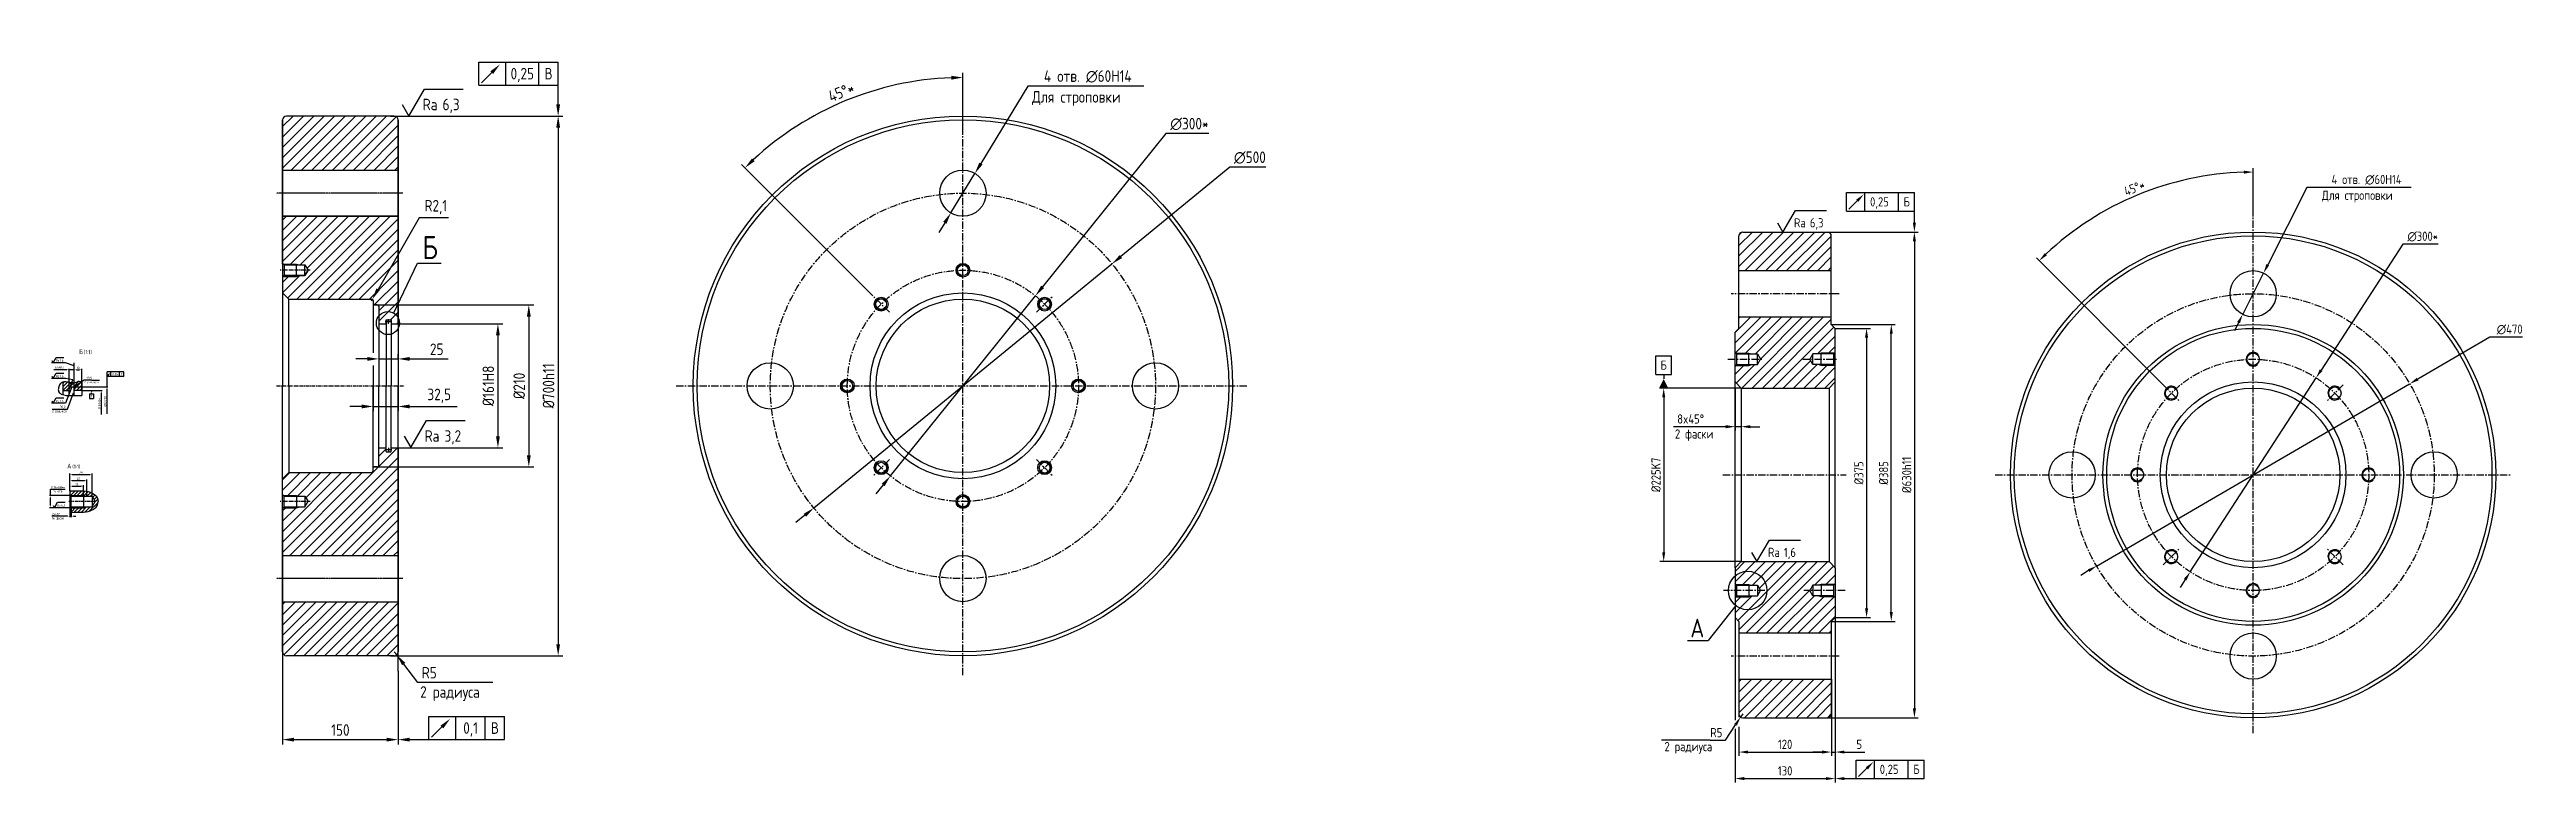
# Model space of a CAD drawing. Header units: millimetres. Extents: x -237 to 4426, y -4 to 946.
# Drawn here: x -237 to 2977, y -4 to 946 of the extents above; entities that cross this region are included whole.
import ezdxf
from ezdxf.enums import TextEntityAlignment as Align

# ---------------------------------------------------------------- set-up
doc = ezdxf.new("R2010")
doc.units = ezdxf.units.MM
doc.header["$LTSCALE"] = 0.3
doc.linetypes.add('CENTER', pattern=[50.8, 31.75, -6.35, 6.35, -6.35])
for name, color, linetype in [('Bord', 1, 'Continuous'), ('Cen', 5, 'CENTER'), ('Cont', 6, 'Continuous'), ('Dim', 7, 'Continuous'), ('Hatch', 2, 'Continuous'), ('Text', 3, 'Continuous'), ('Textb', 6, 'Continuous')]:
    doc.layers.add(name, color=color, linetype=linetype)
doc.styles.add('Style1', font='romans.shx', dxfattribs={"width": 0.8})
doc.dimstyles.new('Lin', dxfattribs={"dimtxt": 3, "dimasz": 3, "dimexe": 1.25, "dimexo": 0, "dimgap": 1, "dimtad": 1, "dimtoh": 1, "dimdec": 5, "dimlfac": -1, "dimtxsty": 'Style1', "dimcen": 2.5, "dimclrt": 3, "dimaunit": 1, "dimadec": 0, "dimazin": 0, "dimtfac": 1, "dimtdec": 5, "dimtmove": 0, "dimatfit": 3, "dimldrblk": 'NONE', "dimfxl": 1, "dimarcsym": 0})
doc.dimstyles.new('Rad', dxfattribs={"dimtxt": 3, "dimasz": 3, "dimexe": 1.25, "dimexo": 0, "dimgap": 1, "dimtad": 1, "dimtoh": 1, "dimtxsty": 'Style1', "dimcen": 2.5, "dimclrt": 3, "dimadec": 0, "dimazin": 0, "dimtfac": 1, "dimtmove": 0, "dimatfit": 3, "dimfxl": 1, "dimarcsym": 0})

msp = doc.modelspace()

# ---------------------------------------------------------------- texts
at = {"layer": 'Text', "style": 'Style1', "width": 0.8}
for s, height, p in [('0,25', 15, (376.155986, 907.5)), ('В', 15, (410.155986, 907.5)), ('0,06', 3, (-152.373072, 523.737033)), ('Г', 3, (-143.873072, 523.737033)), ('16 отв.', 3, (-226.241656, 372)), ('0,1', 15, (309, 58.720809)), ('В', 15, (340.5, 58.720809))]:
    msp.add_text(s, height=height, dxfattribs=at).set_placement(p, align=Align.CENTER)
for s, height, p in [('Для строповки', 15, (1037.781564, 877.36502)), ('0,25', 12, (2125.423253, 742.72838)), ('Б', 12, (2168.963201, 742.72838)), ('Для строповки', 12, (2711.838393, 751.261561)), ('2 радиуса', 3, (-192.45803, 513.595886)), ('2 радиуса', 3, (-233.99368, 475.783281)), ('2 фаски', 12, (1872.169254, 441.69852)), ('16 фасок', 3, (-234.577014, 336.949188)), ('2 радиуса', 15, (243.542897, 105.463106)), ('2 радиуса', 12, (1858.65038, 36.208285)), ('0,25', 12, (2138.02047, 6.701548)), ('Б', 12, (2181.560419, 6.701548))]:
    msp.add_text(s, height=height, dxfattribs=at).set_placement(p)
at = {"layer": 'Textb', "style": 'Style1', "width": 0.8}
msp.add_text('А', height=24, dxfattribs=at).set_placement((1892.200813, 183.976898))

# ---------------------------------------------------------------- blocks, each defined once
blk = doc.blocks.new('ZNAK01')
at = {"layer": 'Textb', "style": 'Style1', "width": 0.8}
blk.add_attdef('А', text='', height=6, dxfattribs=at).set_placement((3.95, -0.02), align=Align.RIGHT)
blk.add_attdef('SC(1)', (5.07, -0.02), '', height=5, dxfattribs=at)
blk = doc.blocks.new('*D9')
at = {"layer": 'Defpoints', "color": 0, "transparency": 16777216}
for p in [(-210.3, 368), (-236.2, 352), (-210.3, 352)]:
    blk.add_point(p, dxfattribs=at)
at = {"layer": 'Dim', "color": 0, "lineweight": -2, "transparency": 16777216}
for p, q in [((-210.3, 368), (-237.5, 368)), ((-236.2, 368), (-236.2, 376)), ((-236.2, 376), (-217.3, 376)), ((-236.2, 355), (-236.2, 365)), ((-210.3, 352), (-237.5, 352))]:
    blk.add_line(p, q, dxfattribs=at)
at = {"layer": 'Dim', "color": 0, "transparency": 16777216}
for points in [[(-236.7, 365), (-235.7, 365), (-236.2, 368)], [(-236.7, 355), (-235.7, 355), (-236.2, 352)]]:
    blk.add_solid(points, dxfattribs=at)
at = {"layer": 'Dim', "color": 3, "transparency": 16777216, "insert": (-226.2, 378.5), "char_height": 3, "attachment_point": 5, "style": 'Style1'}
blk.add_mtext('M16-6H**', dxfattribs=at)
blk = doc.blocks.new('sherISO_03')
at = {"layer": 'Text'}
blk.add_line((4.04, 7), (14.12, 7), dxfattribs=at)
blk.add_lwpolyline([(-1.73, 3), (0, 0), (4.04, 7)], dxfattribs=at)
at = {"layer": 'Text', "style": 'Style1', "width": 0.8}
blk.add_text('Ra', height=3, dxfattribs=at).set_placement((3.58, 1.5))
blk.add_attdef('6,3', (8.73, 1.5), '', height=3, dxfattribs=at)
blk = doc.blocks.new('*D12')
at = {"layer": 'Defpoints', "color": 0, "transparency": 16777216}
for p in [(205, 860), (205, 160), (422.7, 160)]:
    blk.add_point(p, dxfattribs=at)
at = {"layer": 'Dim', "color": 0, "lineweight": -2, "transparency": 16777216}
for p, q in [((205, 860), (428.9, 860)), ((422.7, 845), (422.7, 175)), ((205, 160), (428.9, 160))]:
    blk.add_line(p, q, dxfattribs=at)
at = {"layer": 'Dim', "color": 0, "transparency": 16777216}
for points in [[(420.2, 845), (425.2, 845), (422.7, 860)], [(420.2, 175), (425.2, 175), (422.7, 160)]]:
    blk.add_solid(points, dxfattribs=at)
at = {"layer": 'Dim', "color": 3, "transparency": 16777216, "insert": (410.2, 510), "char_height": 15, "attachment_point": 5, "rotation": 90, "style": 'Style1'}
blk.add_mtext('%%c700h11', dxfattribs=at)
blk = doc.blocks.new('_None')
blk = doc.blocks.new('*D13')
at = {"layer": 'Defpoints', "color": 0, "transparency": 16777216}
for p in [(65, 325), (215, 140), (215, 51.2)]:
    blk.add_point(p, dxfattribs=at)
at = {"layer": 'Dim', "color": 0, "lineweight": -2, "transparency": 16777216}
for p, q in [((65, 325), (65, 45)), ((215, 140), (215, 45)), ((80, 51.2), (200, 51.2))]:
    blk.add_line(p, q, dxfattribs=at)
at = {"layer": 'Dim', "color": 0, "transparency": 16777216}
for points in [[(80, 53.7), (80, 48.7), (65, 51.2)], [(200, 53.7), (200, 48.7), (215, 51.2)]]:
    blk.add_solid(points, dxfattribs=at)
at = {"layer": 'Dim', "color": 3, "transparency": 16777216, "insert": (140, 63.7), "char_height": 15, "attachment_point": 5, "style": 'Style1'}
blk.add_mtext('150', dxfattribs=at)
blk = doc.blocks.new('*D14')
at = {"layer": 'Defpoints', "color": 0, "transparency": 16777216}
for p in [(1042.1, 626.8), (853.9, 393.2)]:
    blk.add_point(p, dxfattribs=at)
at = {"layer": 'Dim', "color": 0, "lineweight": -2, "transparency": 16777216}
for p, q in [((1211.5, 837.2), (1051.5, 638.5)), ((1267.4, 837.2), (1211.5, 837.2)), ((853.9, 393.2), (1042.1, 626.8)), ((844.5, 381.5), (835.1, 369.8))]:
    blk.add_line(p, q, dxfattribs=at)
at = {"layer": 'Dim', "color": 0, "transparency": 16777216}
for points in [[(1049.6, 640.1), (1053.4, 636.9), (1042.1, 626.8)], [(842.6, 383.1), (846.4, 379.9), (853.9, 393.2)]]:
    blk.add_solid(points, dxfattribs=at)
at = {"layer": 'Dim', "color": 3, "transparency": 16777216, "insert": (1242, 849.7), "char_height": 15, "attachment_point": 5, "style": 'Style1'}
blk.add_mtext('∅300*', dxfattribs=at)
blk = doc.blocks.new('*D15')
at = {"layer": 'Defpoints', "color": 0, "transparency": 16777216}
for p in [(844.5, 896.4), (948, 845), (831.3, 626.7), (852.5, 605.5), (948, 140)]:
    blk.add_point(p, dxfattribs=at)
at = {"layer": 'Dim', "color": 0, "lineweight": -2, "transparency": 16777216}
for p, q in [((948, 845), (948, 916.2)), ((831.3, 626.7), (660.7, 797.3))]:
    blk.add_line(p, q, dxfattribs=at)
blk.add_arc((948, 510), 400, 92.1487, 132.8513, dxfattribs=at)
at = {"layer": 'Dim', "color": 0, "transparency": 16777216}
for points in [[(933, 912.2), (933, 907.2), (948, 910)], [(677.7, 801.4), (674.2, 805), (665.2, 792.8)]]:
    blk.add_solid(points, dxfattribs=at)
at = {"layer": 'Dim', "color": 3, "transparency": 16777216, "insert": (790.1, 891.1), "char_height": 15, "attachment_point": 5, "rotation": 22.5, "style": 'Style1'}
blk.add_mtext('45°*', dxfattribs=at)
blk = doc.blocks.new('*D16')
at = {"layer": 'Defpoints', "color": 0, "transparency": 16777216}
for p in [(210, 165), (213.1, 161.1)]:
    blk.add_point(p, dxfattribs=at)
at = {"layer": 'Dim', "color": 0, "lineweight": -2, "transparency": 16777216}
for p, q in [((210, 165), (213.1, 161.1)), ((240.7, 125.5), (222.3, 149.2)), ((265.1, 125.5), (240.7, 125.5))]:
    blk.add_line(p, q, dxfattribs=at)
at = {"layer": 'Dim', "color": 0, "transparency": 16777216}
blk.add_solid([(224.3, 150.8), (220.3, 147.7), (213.1, 161.1)], dxfattribs=at)
at = {"layer": 'Dim', "color": 3, "transparency": 16777216, "insert": (255.4, 138), "char_height": 15, "attachment_point": 5, "style": 'Style1'}
blk.add_mtext('R5', dxfattribs=at)
blk = doc.blocks.new('*D17')
at = {"layer": 'Defpoints', "color": 0, "transparency": 16777216}
for p in [(963.6, 785.6), (932.4, 734.4)]:
    blk.add_point(p, dxfattribs=at)
at = {"layer": 'Dim', "color": 0, "lineweight": -2, "transparency": 16777216}
for p, q in [((1032.5, 898.8), (971.4, 798.4)), ((1182.7, 898.8), (1032.5, 898.8)), ((932.4, 734.4), (963.6, 785.6)), ((924.6, 721.6), (916.8, 708.8))]:
    blk.add_line(p, q, dxfattribs=at)
at = {"layer": 'Dim', "color": 0, "transparency": 16777216}
for points in [[(969.3, 799.7), (973.5, 797.1), (963.6, 785.6)], [(922.5, 722.9), (926.7, 720.3), (932.4, 734.4)]]:
    blk.add_solid(points, dxfattribs=at)
at = {"layer": 'Dim', "color": 3, "transparency": 16777216, "insert": (1110.1, 911.3), "char_height": 15, "attachment_point": 5, "style": 'Style1'}
blk.add_mtext('4 отв. ∅60H14', dxfattribs=at)
blk = doc.blocks.new('*D18')
at = {"layer": 'Defpoints', "color": 0, "transparency": 16777216}
for p in [(-211.2, 374), (-193.2, 380), (-193.2, 368)]:
    blk.add_point(p, dxfattribs=at)
at = {"layer": 'Dim', "color": 0, "lineweight": -2, "transparency": 16777216}
for p, q in [((-211.2, 374), (-211.2, 381.2)), ((-208.2, 380), (-196.2, 380)), ((-193.2, 368), (-193.2, 381.2))]:
    blk.add_line(p, q, dxfattribs=at)
at = {"layer": 'Dim', "color": 0, "transparency": 16777216}
for points in [[(-208.2, 380.5), (-208.2, 379.5), (-211.2, 380)], [(-196.2, 380.5), (-196.2, 379.5), (-193.2, 380)]]:
    blk.add_solid(points, dxfattribs=at)
at = {"layer": 'Dim', "color": 3, "transparency": 16777216, "insert": (-202.2, 382.5), "char_height": 3, "attachment_point": 5, "style": 'Style1'}
blk.add_mtext('18', dxfattribs=at)
blk = doc.blocks.new('*D19')
at = {"layer": 'Defpoints', "color": 0, "transparency": 16777216}
for p in [(-189.2, 387.5), (-211.2, 374), (-189.2, 366.9)]:
    blk.add_point(p, dxfattribs=at)
at = {"layer": 'Dim', "color": 0, "lineweight": -2, "transparency": 16777216}
for p, q in [((-211.2, 374), (-211.2, 388.7)), ((-208.2, 387.5), (-192.2, 387.5)), ((-189.2, 366.9), (-189.2, 388.7))]:
    blk.add_line(p, q, dxfattribs=at)
at = {"layer": 'Dim', "color": 0, "transparency": 16777216}
for points in [[(-208.2, 388), (-208.2, 387), (-211.2, 387.5)], [(-192.2, 388), (-192.2, 387), (-189.2, 387.5)]]:
    blk.add_solid(points, dxfattribs=at)
at = {"layer": 'Dim', "color": 3, "transparency": 16777216, "insert": (-200.2, 390), "char_height": 3, "attachment_point": 5, "style": 'Style1'}
blk.add_mtext('22', dxfattribs=at)
blk = doc.blocks.new('*D20')
at = {"layer": 'Defpoints', "color": 0, "transparency": 16777216}
for p in [(-182.2, 395), (-211.2, 374), (-182.2, 366.9)]:
    blk.add_point(p, dxfattribs=at)
at = {"layer": 'Dim', "color": 0, "lineweight": -2, "transparency": 16777216}
for p, q in [((-211.2, 374), (-211.2, 396.2)), ((-208.2, 395), (-185.2, 395)), ((-182.2, 366.9), (-182.2, 396.2))]:
    blk.add_line(p, q, dxfattribs=at)
at = {"layer": 'Dim', "color": 0, "transparency": 16777216}
for points in [[(-208.2, 395.5), (-208.2, 394.5), (-211.2, 395)], [(-185.2, 395.5), (-185.2, 394.5), (-182.2, 395)]]:
    blk.add_solid(points, dxfattribs=at)
at = {"layer": 'Dim', "color": 3, "transparency": 16777216, "insert": (-196.7, 397.5), "char_height": 3, "attachment_point": 5, "style": 'Style1'}
blk.add_mtext('29', dxfattribs=at)
blk = doc.blocks.new('*D21')
at = {"layer": 'Defpoints', "color": 0, "transparency": 16777216}
for p in [(-211.2, 346), (-211.2, 341.1), (-209.2, 353.1)]:
    blk.add_point(p, dxfattribs=at)
at = {"layer": 'Dim', "color": 0, "lineweight": -2, "transparency": 16777216}
for p, q in [((-214.2, 341.1), (-234.7, 341.1)), ((-211.2, 346), (-211.2, 339.9)), ((-209.2, 341.1), (-211.2, 341.1)), ((-209.2, 353.1), (-209.2, 339.9)), ((-206.2, 341.1), (-203.2, 341.1))]:
    blk.add_line(p, q, dxfattribs=at)
at = {"layer": 'Dim', "color": 0, "transparency": 16777216}
for points in [[(-214.2, 341.6), (-214.2, 340.6), (-211.2, 341.1)], [(-206.2, 341.6), (-206.2, 340.6), (-209.2, 341.1)]]:
    blk.add_solid(points, dxfattribs=at)
at = {"layer": 'Dim', "color": 3, "transparency": 16777216, "insert": (-229.1, 343.6), "char_height": 3, "attachment_point": 5, "style": 'Style1'}
blk.add_mtext('2x45%%d', dxfattribs=at)
blk = doc.blocks.new('*D22')
at = {"layer": 'Defpoints', "color": 0, "transparency": 16777216}
for p in [(1141.5, 668.3), (754.5, 351.7)]:
    blk.add_point(p, dxfattribs=at)
at = {"layer": 'Dim', "color": 0, "lineweight": -2, "transparency": 16777216}
for p, q in [((1294.6, 793.6), (1153.1, 677.8)), ((1341.4, 793.6), (1294.6, 793.6)), ((754.5, 351.7), (1141.5, 668.3)), ((742.9, 342.2), (731.3, 332.7))]:
    blk.add_line(p, q, dxfattribs=at)
at = {"layer": 'Dim', "color": 0, "transparency": 16777216}
for points in [[(1151.5, 679.7), (1154.7, 675.9), (1141.5, 668.3)], [(741.3, 344.1), (744.5, 340.3), (754.5, 351.7)]]:
    blk.add_solid(points, dxfattribs=at)
at = {"layer": 'Dim', "color": 3, "transparency": 16777216, "insert": (1320.5, 806.1), "char_height": 15, "attachment_point": 5, "style": 'Style1'}
blk.add_mtext('∅500', dxfattribs=at)
blk = doc.blocks.new('sherISO_04')
at = {"layer": 'Text'}
blk.add_line((4.04, 7), (14.12, 7), dxfattribs=at)
blk.add_lwpolyline([(-1.73, 3), (0, 0), (4.04, 7)], dxfattribs=at)
at = {"layer": 'Text', "style": 'Style1', "width": 0.8}
blk.add_text('Ra', height=3, dxfattribs=at).set_placement((3.58, 1.5))
blk.add_attdef('3,2', (8.73, 1.5), '', height=3, dxfattribs=at)
blk = doc.blocks.new('*D29')
at = {"layer": 'Defpoints', "color": 0, "transparency": 16777216}
for p in [(-206, 508.9), (-206, 473.9), (-162.9, 473.9)]:
    blk.add_point(p, dxfattribs=at)
at = {"layer": 'Dim', "color": 0, "lineweight": -2, "transparency": 16777216}
for p, q in [((-206, 508.9), (-161.6, 508.9)), ((-162.9, 505.9), (-162.9, 473.9))]:
    blk.add_line(p, q, dxfattribs=at)
at = {"layer": 'Dim', "color": 0, "transparency": 16777216}
blk.add_solid([(-163.4, 505.9), (-162.4, 505.9), (-162.9, 508.9)], dxfattribs=at)
at = {"layer": 'Dim', "color": 3, "transparency": 16777216, "insert": (-165.4, 489.9), "char_height": 3, "attachment_point": 5, "rotation": 90, "style": 'Style1'}
blk.add_mtext('%%c170H9', dxfattribs=at)
blk = doc.blocks.new('*D30')
at = {"layer": 'Defpoints', "color": 0, "transparency": 16777216}
for p in [(-195.4, 530.9), (-205.4, 508.3), (-195.4, 504.9)]:
    blk.add_point(p, dxfattribs=at)
at = {"layer": 'Dim', "color": 0, "lineweight": -2, "transparency": 16777216}
for p, q in [((-205.4, 508.3), (-205.4, 532.2)), ((-202.4, 530.9), (-198.4, 530.9)), ((-195.4, 504.9), (-195.4, 532.2))]:
    blk.add_line(p, q, dxfattribs=at)
at = {"layer": 'Dim', "color": 0, "transparency": 16777216}
for points in [[(-202.4, 531.4), (-202.4, 530.4), (-205.4, 530.9)], [(-198.4, 531.4), (-198.4, 530.4), (-195.4, 530.9)]]:
    blk.add_solid(points, dxfattribs=at)
at = {"layer": 'Dim', "color": 3, "transparency": 16777216, "insert": (-200.4, 533.4), "char_height": 3, "attachment_point": 5, "style": 'Style1'}
blk.add_mtext('10', dxfattribs=at)
blk = doc.blocks.new('forma01')
at = {"layer": 'Bord'}
for p, q in [((-2.57, 4.21), (-2.57, 10.21)), ((-2.57, 10.21), (2.57, 10.21)), ((2.57, 4.21), (2.57, 10.21)), ((-2.57, 4.21), (2.57, 4.21)), ((0, 4.21), (0, 2.71))]:
    blk.add_line(p, q, dxfattribs=at)
blk.add_lwpolyline([(0, 2.71, 0, 3, 0), (0, -0.29, 3, 3, 0)], format="xyseb", dxfattribs=at)
at = {"layer": 'Text', "style": 'Style1', "width": 0.8}
blk.add_attdef('А', text='', height=3, dxfattribs=at).set_placement((0, 7.21), align=Align.MIDDLE)
blk = doc.blocks.new('*D31')
at = {"layer": 'Defpoints', "color": 0, "transparency": 16777216}
for p in [(-195.4, 503.9), (-195.4, 472.9), (-170.4, 472.9)]:
    blk.add_point(p, dxfattribs=at)
at = {"layer": 'Dim', "color": 0, "lineweight": -2, "transparency": 16777216}
for p, q in [((-195.4, 503.9), (-169.1, 503.9)), ((-170.4, 500.9), (-170.4, 472.9))]:
    blk.add_line(p, q, dxfattribs=at)
at = {"layer": 'Dim', "color": 0, "transparency": 16777216}
blk.add_solid([(-170.9, 500.9), (-169.9, 500.9), (-170.4, 503.9)], dxfattribs=at)
at = {"layer": 'Dim', "color": 3, "transparency": 16777216, "insert": (-172.9, 486.9), "char_height": 3, "attachment_point": 5, "rotation": 90, "style": 'Style1'}
blk.add_mtext('%%c161H8*', dxfattribs=at)
blk = doc.blocks.new('*D32')
at = {"layer": 'Defpoints', "color": 0, "transparency": 16777216}
for p in [(-205.4, 530.9), (-211.9, 508.3), (-205.4, 508.3)]:
    blk.add_point(p, dxfattribs=at)
at = {"layer": 'Dim', "color": 0, "lineweight": -2, "transparency": 16777216}
for p, q in [((-214.9, 530.9), (-231.9, 530.9)), ((-211.9, 508.3), (-211.9, 532.2)), ((-205.4, 530.9), (-211.9, 530.9)), ((-205.4, 508.3), (-205.4, 532.2)), ((-202.4, 530.9), (-199.4, 530.9))]:
    blk.add_line(p, q, dxfattribs=at)
at = {"layer": 'Dim', "color": 0, "transparency": 16777216}
for points in [[(-214.9, 531.4), (-214.9, 530.4), (-211.9, 530.9)], [(-202.4, 531.4), (-202.4, 530.4), (-205.4, 530.9)]]:
    blk.add_solid(points, dxfattribs=at)
at = {"layer": 'Dim', "color": 3, "transparency": 16777216, "insert": (-224.9, 533.7), "char_height": 3, "attachment_point": 5, "style": 'Style1'}
blk.add_mtext('6,5H13', dxfattribs=at)
blk = doc.blocks.new('*D33')
at = {"layer": 'Defpoints', "color": 0, "transparency": 16777216}
for p in [(-205.2, 504.1), (-205.2, 503.9)]:
    blk.add_point(p, dxfattribs=at)
at = {"layer": 'Dim', "color": 0, "lineweight": -2, "transparency": 16777216}
for p, q in [((-214.1, 479.7), (-206.3, 501.1)), ((-205.2, 504.1), (-205.2, 503.9)), ((-224.2, 479.7), (-214.1, 479.7))]:
    blk.add_line(p, q, dxfattribs=at)
at = {"layer": 'Dim', "color": 0, "transparency": 16777216}
blk.add_solid([(-206.7, 501.3), (-205.8, 500.9), (-205.2, 503.9)], dxfattribs=at)
at = {"layer": 'Dim', "color": 3, "transparency": 16777216, "insert": (-220.6, 482.5), "char_height": 3, "attachment_point": 5, "style": 'Style1'}
blk.add_mtext('R0,2', dxfattribs=at)
blk = doc.blocks.new('*D34')
at = {"layer": 'Defpoints', "color": 0, "transparency": 16777216}
for p in [(-206, 508.3), (-205.5, 508.6)]:
    blk.add_point(p, dxfattribs=at)
at = {"layer": 'Dim', "color": 0, "lineweight": -2, "transparency": 16777216}
for p, q in [((-192.7, 517.5), (-203, 510.4)), ((-182.6, 517.5), (-192.7, 517.5)), ((-206, 508.3), (-205.5, 508.6))]:
    blk.add_line(p, q, dxfattribs=at)
at = {"layer": 'Dim', "color": 0, "transparency": 16777216}
blk.add_solid([(-203.3, 510.8), (-202.7, 509.9), (-205.5, 508.6)], dxfattribs=at)
at = {"layer": 'Dim', "color": 3, "transparency": 16777216, "insert": (-186.3, 520.3), "char_height": 3, "attachment_point": 5, "style": 'Style1'}
blk.add_mtext('R0,6', dxfattribs=at)
blk = doc.blocks.new('forma19')
at = {"layer": 'Text'}
blk.add_line((2.68, 2.68), (0, 0), dxfattribs=at)
blk.add_lwpolyline([(4.8, 4.8, 0, 1, 0), (2.68, 2.68, 1, 1, 0)], format="xyseb", dxfattribs=at)
blk = doc.blocks.new('*D35')
at = {"layer": 'Defpoints', "color": 0, "transparency": 16777216}
for p in [(190, 545), (215, 545), (215, 545)]:
    blk.add_point(p, dxfattribs=at)
at = {"layer": 'Dim', "color": 0, "lineweight": -2, "transparency": 16777216}
for p, q in [((215, 545), (215, 551.3)), ((175, 545), (160, 545)), ((190, 545), (190, 538.8)), ((190, 545), (215, 545)), ((230, 545), (279.9, 545))]:
    blk.add_line(p, q, dxfattribs=at)
at = {"layer": 'Dim', "color": 0, "transparency": 16777216}
for points in [[(175, 547.5), (175, 542.5), (190, 545)], [(230, 547.5), (230, 542.5), (215, 545)]]:
    blk.add_solid(points, dxfattribs=at)
at = {"layer": 'Dim', "color": 3, "transparency": 16777216, "insert": (265.1, 557.5), "char_height": 15, "attachment_point": 5, "style": 'Style1'}
blk.add_mtext('25', dxfattribs=at)
blk = doc.blocks.new('*D36')
at = {"layer": 'Defpoints', "color": 0, "transparency": 16777216}
for p in [(215, 590.5), (215, 429.5), (344.5, 429.5)]:
    blk.add_point(p, dxfattribs=at)
at = {"layer": 'Dim', "color": 0, "lineweight": -2, "transparency": 16777216}
for p, q in [((215, 590.5), (350.8, 590.5)), ((344.5, 575.5), (344.5, 444.5)), ((215, 429.5), (350.8, 429.5))]:
    blk.add_line(p, q, dxfattribs=at)
at = {"layer": 'Dim', "color": 0, "transparency": 16777216}
for points in [[(342, 575.5), (347, 575.5), (344.5, 590.5)], [(342, 444.5), (347, 444.5), (344.5, 429.5)]]:
    blk.add_solid(points, dxfattribs=at)
at = {"layer": 'Dim', "color": 3, "transparency": 16777216, "insert": (332, 510), "char_height": 15, "attachment_point": 5, "rotation": 90, "style": 'Style1'}
blk.add_mtext('%%c161H8', dxfattribs=at)
blk = doc.blocks.new('*D37')
at = {"layer": 'Defpoints', "color": 0, "transparency": 16777216}
for p in [(182.5, 615), (182.5, 405), (384.6, 405)]:
    blk.add_point(p, dxfattribs=at)
at = {"layer": 'Dim', "color": 0, "lineweight": -2, "transparency": 16777216}
for p, q in [((182.5, 615), (390.9, 615)), ((384.6, 600), (384.6, 420)), ((182.5, 405), (390.9, 405))]:
    blk.add_line(p, q, dxfattribs=at)
at = {"layer": 'Dim', "color": 0, "transparency": 16777216}
for points in [[(382.1, 600), (387.1, 600), (384.6, 615)], [(382.1, 420), (387.1, 420), (384.6, 405)]]:
    blk.add_solid(points, dxfattribs=at)
at = {"layer": 'Dim', "color": 3, "transparency": 16777216, "insert": (372.1, 510), "char_height": 15, "attachment_point": 5, "rotation": 90, "style": 'Style1'}
blk.add_mtext('%%c210', dxfattribs=at)
blk = doc.blocks.new('*D38')
at = {"layer": 'Defpoints', "color": 0, "transparency": 16777216}
for p in [(182.5, 521.9), (215, 520.6), (215, 483.3)]:
    blk.add_point(p, dxfattribs=at)
at = {"layer": 'Dim', "color": 0, "lineweight": -2, "transparency": 16777216}
for p, q in [((182.5, 521.9), (182.5, 477.1)), ((215, 520.6), (215, 477.1)), ((167.5, 483.3), (152.5, 483.3)), ((182.5, 483.3), (215, 483.3)), ((230, 483.3), (291.6, 483.3))]:
    blk.add_line(p, q, dxfattribs=at)
at = {"layer": 'Dim', "color": 0, "transparency": 16777216}
for points in [[(167.5, 485.8), (167.5, 480.8), (182.5, 483.3)], [(230, 485.8), (230, 480.8), (215, 483.3)]]:
    blk.add_solid(points, dxfattribs=at)
at = {"layer": 'Dim', "color": 3, "transparency": 16777216, "insert": (268.3, 497.2), "char_height": 15, "attachment_point": 5, "style": 'Style1'}
blk.add_mtext('32,5', dxfattribs=at)
blk = doc.blocks.new('*D39')
at = {"layer": 'Defpoints', "color": 0, "transparency": 16777216}
for p in [(180.4, 620.4), (181.4, 622.2)]:
    blk.add_point(p, dxfattribs=at)
at = {"layer": 'Dim', "color": 0, "lineweight": -2, "transparency": 16777216}
for p, q in [((242.3, 728), (188.9, 635.2)), ((280.5, 728), (242.3, 728)), ((180.4, 620.4), (181.4, 622.2))]:
    blk.add_line(p, q, dxfattribs=at)
at = {"layer": 'Dim', "color": 0, "transparency": 16777216}
blk.add_solid([(186.8, 636.5), (191.1, 634), (181.4, 622.2)], dxfattribs=at)
at = {"layer": 'Dim', "color": 3, "transparency": 16777216, "insert": (263.9, 741.9), "char_height": 15, "attachment_point": 5, "style": 'Style1'}
blk.add_mtext('R2,1', dxfattribs=at)
blk = doc.blocks.new('*D10')
at = {"layer": 'Defpoints', "color": 0, "transparency": 16777216}
for p in [(1950.2, 507.1), (1958.2, 507.1), (1950.2, 457.1)]:
    blk.add_point(p, dxfattribs=at)
at = {"layer": 'Dim', "color": 0, "lineweight": -2, "transparency": 16777216}
for p, q in [((1950.2, 507.1), (1950.2, 452.1)), ((1958.2, 507.1), (1958.2, 452.1)), ((1938.2, 457.1), (1870.5, 457.1)), ((1958.2, 457.1), (1950.2, 457.1)), ((1970.2, 457.1), (1982.2, 457.1))]:
    blk.add_line(p, q, dxfattribs=at)
at = {"layer": 'Dim', "color": 0, "transparency": 16777216}
for points in [[(1938.2, 459.1), (1938.2, 455.1), (1950.2, 457.1)], [(1970.2, 459.1), (1970.2, 455.1), (1958.2, 457.1)]]:
    blk.add_solid(points, dxfattribs=at)
at = {"layer": 'Dim', "color": 3, "transparency": 16777216, "insert": (1892.6, 467.1), "char_height": 12, "attachment_point": 5, "style": 'Style1'}
blk.add_mtext('8x45°', dxfattribs=at)
blk = doc.blocks.new('*D11')
at = {"layer": 'Defpoints', "color": 0, "transparency": 16777216}
for p in [(1958.2, 507.1), (1857.6, 282.1), (1958.2, 282.1)]:
    blk.add_point(p, dxfattribs=at)
at = {"layer": 'Dim', "color": 0, "lineweight": -2, "transparency": 16777216}
for p, q in [((1958.2, 507.1), (1852.6, 507.1)), ((1857.6, 495.1), (1857.6, 294.1)), ((1958.2, 282.1), (1852.6, 282.1))]:
    blk.add_line(p, q, dxfattribs=at)
at = {"layer": 'Dim', "color": 0, "transparency": 16777216}
for points in [[(1855.6, 495.1), (1859.6, 495.1), (1857.6, 507.1)], [(1855.6, 294.1), (1859.6, 294.1), (1857.6, 282.1)]]:
    blk.add_solid(points, dxfattribs=at)
at = {"layer": 'Dim', "color": 3, "transparency": 16777216, "insert": (1847.6, 394.6), "char_height": 12, "attachment_point": 5, "rotation": 90, "style": 'Style1'}
blk.add_mtext('%%c225K7', dxfattribs=at)
blk = doc.blocks.new('A$C60B73058')
at = {"layer": 'Bord'}
blk.add_arc((0, 0), 8.95, 42.954, 311.3303, dxfattribs=at)
at = {"layer": 'Cont'}
blk.add_circle((0, 0), 8, dxfattribs=at)
blk = doc.blocks.new('*D41')
at = {"layer": 'Defpoints', "color": 0, "transparency": 16777216}
for p in [(2521, 774), (2622.6, 729.6), (2506, 511.2), (2527.2, 490), (2622.6, 59.6)]:
    blk.add_point(p, dxfattribs=at)
at = {"layer": 'Dim', "color": 0, "lineweight": -2, "transparency": 16777216}
for p, q in [((2622.6, 729.6), (2622.6, 792.4)), ((2506, 511.2), (2341.3, 675.9))]:
    blk.add_line(p, q, dxfattribs=at)
blk.add_arc((2622.6, 394.6), 392.8, 91.7503, 133.2497, dxfattribs=at)
at = {"layer": 'Dim', "color": 0, "transparency": 16777216}
for points in [[(2610.6, 789.2), (2610.7, 785.2), (2622.6, 787.4)], [(2354.9, 679.3), (2352.1, 682.1), (2344.9, 672.3)]]:
    blk.add_solid(points, dxfattribs=at)
at = {"layer": 'Dim', "color": 3, "transparency": 16777216, "insert": (2468.5, 766.7), "char_height": 12, "attachment_point": 5, "rotation": 22.5, "style": 'Style1'}
blk.add_mtext('45°*', dxfattribs=at)
blk = doc.blocks.new('*D42')
at = {"layer": 'Defpoints', "color": 0, "transparency": 16777216}
for p in [(2636.2, 656.3), (2609.1, 602.8)]:
    blk.add_point(p, dxfattribs=at)
at = {"layer": 'Dim', "color": 0, "lineweight": -2, "transparency": 16777216}
for p, q in [((2692.3, 767.4), (2641.6, 667.1)), ((2827.9, 767.4), (2692.3, 767.4)), ((2609.1, 602.8), (2636.2, 656.3)), ((2603.7, 592.1), (2598.3, 581.4))]:
    blk.add_line(p, q, dxfattribs=at)
at = {"layer": 'Dim', "color": 0, "transparency": 16777216}
for points in [[(2639.8, 668), (2643.4, 666.2), (2636.2, 656.3)], [(2601.9, 593), (2605.5, 591.2), (2609.1, 602.8)]]:
    blk.add_solid(points, dxfattribs=at)
at = {"layer": 'Dim', "color": 3, "transparency": 16777216, "insert": (2769.9, 777.4), "char_height": 12, "attachment_point": 5, "style": 'Style1'}
blk.add_mtext('4 отв. ∅60H14', dxfattribs=at)
blk = doc.blocks.new('*D43')
at = {"layer": 'Defpoints', "color": 0, "transparency": 16777216}
for p in [(2704.3, 520.4), (2541, 268.8)]:
    blk.add_point(p, dxfattribs=at)
at = {"layer": 'Dim', "color": 0, "lineweight": -2, "transparency": 16777216}
for p, q in [((2816.8, 693.7), (2710.9, 530.5)), ((2863, 693.7), (2816.8, 693.7)), ((2541, 268.8), (2704.3, 520.4)), ((2534.4, 258.7), (2527.9, 248.6))]:
    blk.add_line(p, q, dxfattribs=at)
at = {"layer": 'Dim', "color": 0, "transparency": 16777216}
for points in [[(2709.2, 531.5), (2712.5, 529.4), (2704.3, 520.4)], [(2532.8, 259.8), (2536.1, 257.6), (2541, 268.8)]]:
    blk.add_solid(points, dxfattribs=at)
at = {"layer": 'Dim', "color": 3, "transparency": 16777216, "insert": (2842.7, 703.7), "char_height": 12, "attachment_point": 5, "style": 'Style1'}
blk.add_mtext('∅300*', dxfattribs=at)
blk = doc.blocks.new('*D44')
at = {"layer": 'Defpoints', "color": 0, "transparency": 16777216}
for p in [(2825.8, 512.7), (2419.5, 276.4)]:
    blk.add_point(p, dxfattribs=at)
at = {"layer": 'Dim', "color": 0, "lineweight": -2, "transparency": 16777216}
for p, q in [((2929.7, 573.2), (2836.2, 518.8)), ((2972.3, 573.2), (2929.7, 573.2)), ((2419.5, 276.4), (2825.8, 512.7)), ((2409.1, 270.4), (2398.8, 264.3))]:
    blk.add_line(p, q, dxfattribs=at)
at = {"layer": 'Dim', "color": 0, "transparency": 16777216}
for points in [[(2835.1, 520.5), (2837.2, 517), (2825.8, 512.7)], [(2408.1, 272.1), (2410.2, 268.6), (2419.5, 276.4)]]:
    blk.add_solid(points, dxfattribs=at)
at = {"layer": 'Dim', "color": 3, "transparency": 16777216, "insert": (2955.6, 583.2), "char_height": 12, "attachment_point": 5, "style": 'Style1'}
blk.add_mtext('∅470', dxfattribs=at)
blk = doc.blocks.new('*D45')
at = {"layer": 'Defpoints', "color": 0, "transparency": 16777216}
for p in [(2070.2, 709.6), (2070.2, 79.6), (2183, 79.6)]:
    blk.add_point(p, dxfattribs=at)
at = {"layer": 'Dim', "color": 0, "lineweight": -2, "transparency": 16777216}
for p, q in [((2070.2, 709.6), (2188, 709.6)), ((2183, 697.6), (2183, 91.6)), ((2070.2, 79.6), (2188, 79.6))]:
    blk.add_line(p, q, dxfattribs=at)
at = {"layer": 'Dim', "color": 0, "transparency": 16777216}
for points in [[(2181, 697.6), (2185, 697.6), (2183, 709.6)], [(2181, 91.6), (2185, 91.6), (2183, 79.6)]]:
    blk.add_solid(points, dxfattribs=at)
at = {"layer": 'Dim', "color": 3, "transparency": 16777216, "insert": (2173, 394.6), "char_height": 12, "attachment_point": 5, "rotation": 90, "style": 'Style1'}
blk.add_mtext('%%c630h11', dxfattribs=at)
blk = doc.blocks.new('*D46')
at = {"layer": 'Defpoints', "color": 0, "transparency": 16777216}
for p in [(2075.2, 129.6), (1955.2, 67.8), (2075.2, 35.1)]:
    blk.add_point(p, dxfattribs=at)
at = {"layer": 'Dim', "color": 0, "lineweight": -2, "transparency": 16777216}
for p, q in [((2075.2, 129.6), (2075.2, 30.1)), ((1955.2, 67.8), (1955.2, 30.1)), ((1967.2, 35.1), (2063.2, 35.1))]:
    blk.add_line(p, q, dxfattribs=at)
at = {"layer": 'Dim', "color": 0, "transparency": 16777216}
for points in [[(1967.2, 37.1), (1967.2, 33.1), (1955.2, 35.1)], [(2063.2, 37.1), (2063.2, 33.1), (2075.2, 35.1)]]:
    blk.add_solid(points, dxfattribs=at)
at = {"layer": 'Dim', "color": 3, "transparency": 16777216, "insert": (2015.2, 45.1), "char_height": 12, "attachment_point": 5, "style": 'Style1'}
blk.add_mtext('120', dxfattribs=at)
blk = doc.blocks.new('*D47')
at = {"layer": 'Defpoints', "color": 0, "transparency": 16777216}
for p in [(1957.4, 80.4), (1960.2, 84.6)]:
    blk.add_point(p, dxfattribs=at)
at = {"layer": 'Dim', "color": 0, "lineweight": -2, "transparency": 16777216}
for p, q in [((1937.6, 50.3), (1950.8, 70.4)), ((1960.2, 84.6), (1957.4, 80.4)), ((1918.1, 50.3), (1937.6, 50.3))]:
    blk.add_line(p, q, dxfattribs=at)
at = {"layer": 'Dim', "color": 0, "transparency": 16777216}
blk.add_solid([(1949.1, 71.5), (1952.5, 69.3), (1957.4, 80.4)], dxfattribs=at)
at = {"layer": 'Dim', "color": 3, "transparency": 16777216, "insert": (1925.9, 60.3), "char_height": 12, "attachment_point": 5, "style": 'Style1'}
blk.add_mtext('R5', dxfattribs=at)
blk = doc.blocks.new('*D48')
at = {"layer": 'Defpoints', "color": 0, "transparency": 16777216}
for p in [(2080.2, 584.6), (2080.2, 209.6), (2120.9, 209.6)]:
    blk.add_point(p, dxfattribs=at)
at = {"layer": 'Dim', "color": 0, "lineweight": -2, "transparency": 16777216}
for p, q in [((2080.2, 584.6), (2125.9, 584.6)), ((2120.9, 572.6), (2120.9, 221.6)), ((2080.2, 209.6), (2125.9, 209.6))]:
    blk.add_line(p, q, dxfattribs=at)
at = {"layer": 'Dim', "color": 0, "transparency": 16777216}
for points in [[(2118.9, 572.6), (2122.9, 572.6), (2120.9, 584.6)], [(2118.9, 221.6), (2122.9, 221.6), (2120.9, 209.6)]]:
    blk.add_solid(points, dxfattribs=at)
at = {"layer": 'Dim', "color": 3, "transparency": 16777216, "insert": (2110.9, 397.1), "char_height": 12, "attachment_point": 5, "rotation": 90, "style": 'Style1'}
blk.add_mtext('%%c375', dxfattribs=at)
blk = doc.blocks.new('*D49')
at = {"layer": 'Defpoints', "color": 0, "transparency": 16777216}
for p in [(2075.2, 589.6), (2153, 589.6), (2075.2, 204.6)]:
    blk.add_point(p, dxfattribs=at)
at = {"layer": 'Dim', "color": 0, "lineweight": -2, "transparency": 16777216}
for p, q in [((2075.2, 589.6), (2158, 589.6)), ((2153, 216.6), (2153, 577.6)), ((2075.2, 204.6), (2158, 204.6))]:
    blk.add_line(p, q, dxfattribs=at)
at = {"layer": 'Dim', "color": 0, "transparency": 16777216}
for points in [[(2151, 577.6), (2155, 577.6), (2153, 589.6)], [(2151, 216.6), (2155, 216.6), (2153, 204.6)]]:
    blk.add_solid(points, dxfattribs=at)
at = {"layer": 'Dim', "color": 3, "transparency": 16777216, "insert": (2143, 397.1), "char_height": 12, "attachment_point": 5, "rotation": 90, "style": 'Style1'}
blk.add_mtext('%%c385', dxfattribs=at)
blk = doc.blocks.new('*D50')
at = {"layer": 'Defpoints', "color": 0, "transparency": 16777216}
for p in [(2080.2, 210.8), (1950.2, 65.3), (2080.2, 0.7)]:
    blk.add_point(p, dxfattribs=at)
at = {"layer": 'Dim', "color": 0, "lineweight": -2, "transparency": 16777216}
for p, q in [((2080.2, 210.8), (2080.2, -4.3)), ((1950.2, 65.3), (1950.2, -4.3)), ((1962.2, 0.7), (2068.2, 0.7))]:
    blk.add_line(p, q, dxfattribs=at)
at = {"layer": 'Dim', "color": 0, "transparency": 16777216}
for points in [[(1962.2, 2.7), (1962.2, -1.3), (1950.2, 0.7)], [(2068.2, 2.7), (2068.2, -1.3), (2080.2, 0.7)]]:
    blk.add_solid(points, dxfattribs=at)
at = {"layer": 'Dim', "color": 3, "transparency": 16777216, "insert": (2015.2, 10.7), "char_height": 12, "attachment_point": 5, "style": 'Style1'}
blk.add_mtext('130', dxfattribs=at)
blk = doc.blocks.new('*D51')
at = {"layer": 'Defpoints', "color": 0, "transparency": 16777216}
for p in [(2075.2, 79.6), (2080.2, 79.6), (2080.2, 35.1)]:
    blk.add_point(p, dxfattribs=at)
at = {"layer": 'Dim', "color": 0, "lineweight": -2, "transparency": 16777216}
for p, q in [((2075.2, 79.6), (2075.2, 30.1)), ((2080.2, 79.6), (2080.2, 30.1)), ((2063.2, 35.1), (2051.2, 35.1)), ((2075.2, 35.1), (2080.2, 35.1)), ((2092.2, 35.1), (2118.6, 35.1))]:
    blk.add_line(p, q, dxfattribs=at)
at = {"layer": 'Dim', "color": 0, "transparency": 16777216}
for points in [[(2063.2, 37.1), (2063.2, 33.1), (2075.2, 35.1)], [(2092.2, 37.1), (2092.2, 33.1), (2080.2, 35.1)]]:
    blk.add_solid(points, dxfattribs=at)
at = {"layer": 'Dim', "color": 3, "transparency": 16777216, "insert": (2111.4, 45.1), "char_height": 12, "attachment_point": 5, "style": 'Style1'}
blk.add_mtext('5', dxfattribs=at)

# ---------------------------------------------------------------- dimensions: what is measured, and where the dimension line sits
at = {"layer": 'Dim'}
for p1, p2, text, override, picture, middle in [((932.3969, 734.3769), (963.6031, 785.6231), '4 отв. <>H14', {"dimscale": 5}, '*D17', (1110.113874, 898.833916)), ((853.910004, 393.179314), (1042.089996, 626.820686), '<>*', {"dimscale": 5}, '*D14', (1241.964345, 837.201946)), ((2609.115143, 602.801743), (2636.182986, 656.349217), '4 отв. <>H14', {"dimscale": 4}, '*D42', (2769.876149, 767.373101)), ((2540.97856, 268.758435), (2704.319568, 520.392525), '<>*', {"dimscale": 4}, '*D43', (2842.674732, 693.700733))]:
    dim = msp.add_diameter_dim_2p(p1=p1, p2=p2, text=text, dimstyle='Lin', override=override, dxfattribs=at)
    dim.commit()
    dim.dimension.update_dxf_attribs({"geometry": picture, "text_midpoint": middle, "dimtype": 163})
for base, line1, line2, override, picture, middle in [((844.472382, 896.370331), ((948, 140), (948, 845)), ((852.540585, 605.459415), (831.327381, 626.672619)), {"dimscale": 5}, '*D15', (790.143084, 891.100307)), ((2520.976606, 774.022259), ((2622.649064, 59.57548), (2622.649064, 729.57548)), ((2505.976445, 511.248099), (2527.189649, 490.034895)), {"dimscale": 4}, '*D41', (2468.491851, 766.743915))]:
    dim = msp.add_angular_dim_2l(base=base, line1=line1, line2=line2, text='<>*', dimstyle='Lin', override=override, dxfattribs=at)
    dim.commit()
    dim.dimension.update_dxf_attribs({"geometry": picture, "text_midpoint": middle})
for base, p1, p2, text, override, picture, middle in [((422.655986, 160), (205, 860), (205, 160), '<>h11', {"dimscale": 5, "dimpost": '%%c<>'}, '*D12', (410.155986, 510)), ((2182.978641, 79.57548), (2070.154815, 709.57548), (2070.154815, 79.57548), '<>h11', {"dimscale": 4, "dimpost": '%%c<>'}, '*D45', (2172.978641, 394.57548)), ((344.507036, 429.5), (215, 590.5), (215, 429.5), '<>H8', {"dimscale": 5, "dimpost": '%%c<>'}, '*D36', (332.007036, 510)), ((-162.873072, 473.902343), (-205.973072, 508.902343), (-205.973072, 473.902343), '%%c170H9', {"dimpost": '%%c<>', "dimblk2": 'None', "dimsah": 1, "dimse2": 1, "dimarcsym": 1}, '*D29', (-165.373072, 489.902343)), ((-170.373072, 472.902343), (-195.373072, 503.902343), (-195.373072, 472.902343), '%%c161H8*', {"dimpost": '%%c<>', "dimblk2": 'None', "dimsah": 1, "dimse2": 1, "dimarcsym": 1}, '*D31', (-172.873072, 486.902343)), ((1857.587393, 282.07548), (1958.154815, 507.07548), (1958.154815, 282.07548), '<>K7', {"dimscale": 4, "dimpost": '%%c<>'}, '*D11', (1847.587393, 394.57548))]:
    dim = msp.add_linear_dim(base=base, p1=p1, p2=p2, angle=90, text=text, dimstyle='Lin', override=override, dxfattribs=at)
    dim.commit()
    dim.dimension.update_dxf_attribs({"geometry": picture, "text_midpoint": middle})
for p1, p2, override, picture, middle in [((754.515451, 351.684715), (1141.484549, 668.315285), {"dimscale": 5}, '*D22', (1320.504631, 793.63813)), ((2419.518773, 276.409982), (2825.779355, 512.740978), {"dimscale": 4}, '*D44', (2955.582054, 573.208465))]:
    dim = msp.add_diameter_dim_2p(p1=p1, p2=p2, dimstyle='Lin', override=override, dxfattribs=at)
    dim.commit()
    dim.dimension.update_dxf_attribs({"geometry": picture, "text_midpoint": middle, "dimtype": 163})
for center, mpoint, override, picture, middle in [((180.4, 620.4), (181.447417, 622.220142), {"dimscale": 5}, '*D39', (263.897507, 728.011701)), ((-205.973072, 508.302343), (-205.480111, 508.64438), {"dimarcsym": 1}, '*D34', (-186.250609, 517.505541)), ((-205.173072, 504.102343), (-205.241963, 503.914583), {"dimarcsym": 1}, '*D33', (-220.587449, 479.692936))]:
    dim = msp.add_radius_dim(center=center, mpoint=mpoint, dimstyle='Lin', override=override, dxfattribs=at)
    dim.commit()
    dim.dimension.update_dxf_attribs({"geometry": picture, "text_midpoint": middle, "dimtype": 164})
for base, p1, p2, override, picture, middle in [((384.609789, 405), (182.5, 615), (182.5, 405), {"dimscale": 5, "dimpost": '%%c<>'}, '*D37', (372.109789, 510)), ((2153.030106, 589.57548), (2075.154815, 204.57548), (2075.154815, 589.57548), {"dimscale": 4, "dimpost": '%%c<>'}, '*D49', (2143.030106, 397.07548)), ((2120.883326, 209.57548), (2080.154815, 584.57548), (2080.154815, 209.57548), {"dimscale": 4, "dimpost": '%%c<>'}, '*D48', (2110.883326, 397.07548))]:
    dim = msp.add_linear_dim(base=base, p1=p1, p2=p2, angle=90, dimstyle='Lin', override=override, dxfattribs=at)
    dim.commit()
    dim.dimension.update_dxf_attribs({"geometry": picture, "text_midpoint": middle})
for base, p1, p2, picture, middle in [((215, 545), (190, 545), (215, 545), '*D35', (265.142857, 545)), ((215, 483.310958), (182.5, 521.850605), (215, 520.600605), '*D38', (268.285714, 483.310958))]:
    dim = msp.add_linear_dim(base=base, p1=p1, p2=p2, dimstyle='Lin', override={"dimscale": 5}, dxfattribs=at)
    dim.commit()
    dim.dimension.update_dxf_attribs({"geometry": picture, "text_midpoint": middle, "dimtype": 160})
for base, p1, p2, text, dimstyle, override, picture, middle in [((-205.373072, 530.902343), (-211.873072, 508.302343), (-205.373072, 508.302343), '<>H13', 'Lin', {"dimpost": '<>', "dimarcsym": 1}, '*D32', (-224.873072, 530.902343)), ((1950.154815, 457.07548), (1958.154815, 507.07548), (1950.154815, 507.07548), '<>x45°', 'Lin', {"dimscale": 4, "dimpost": '<>'}, '*D10', (1892.583386, 457.07548)), ((-211.213084, 341.146836), (-209.213084, 353.0625), (-211.213084, 346), '<>x45%%d', 'Rad', {"dimarcsym": 1}, '*D21', (-229.090442, 341.146836))]:
    dim = msp.add_linear_dim(base=base, p1=p1, p2=p2, text=text, dimstyle=dimstyle, override=override, dxfattribs=at)
    dim.commit()
    dim.dimension.update_dxf_attribs({"geometry": picture, "text_midpoint": middle, "dimtype": 160})
for base, p1, p2, dimstyle, override, picture, middle in [((-195.373072, 530.902343), (-205.373072, 508.302343), (-195.373072, 504.902343), 'Lin', {"dimpost": '<>', "dimarcsym": 1}, '*D30', (-200.373072, 533.402343)), ((-182.213084, 395), (-211.213084, 374), (-182.213084, 366.9375), 'Rad', {"dimarcsym": 1}, '*D20', (-196.713084, 397.5)), ((-189.213084, 387.5), (-211.213084, 374), (-189.213084, 366.9375), 'Rad', {"dimarcsym": 1}, '*D19', (-200.213084, 390)), ((-193.213084, 380), (-211.213084, 374), (-193.213084, 368), 'Rad', {"dimarcsym": 1}, '*D18', (-202.213084, 382.5)), ((215, 51.220809), (65, 325), (215, 140), 'Lin', {"dimscale": 5}, '*D13', (140, 63.720809)), ((2080.154815, 0.701548), (1950.154815, 65.32904), (2080.154815, 210.805469), 'Lin', {"dimscale": 4, "dimpost": '<>'}, '*D50', (2015.154815, 10.701548)), ((2075.154815, 35.128457), (1955.154815, 67.822359), (2075.154815, 129.57548), 'Lin', {"dimscale": 4, "dimpost": '<>'}, '*D46', (2015.154815, 45.128457)), ((2080.154815, 35.128457), (2075.154815, 79.57548), (2080.154815, 79.57548), 'Lin', {"dimscale": 4, "dimpost": '<>'}, '*D51', (2111.354815, 45.128457))]:
    dim = msp.add_linear_dim(base=base, p1=p1, p2=p2, dimstyle=dimstyle, override=override, dxfattribs=at)
    dim.commit()
    dim.dimension.update_dxf_attribs({"geometry": picture, "text_midpoint": middle})
dim = msp.add_linear_dim(base=(-236.213084, 352), p1=(-210.275584, 368), p2=(-210.275584, 352), angle=90, text='<>-6H**', dimstyle='Rad', override={"dimpost": 'M<>', "dimarcsym": 1}, dxfattribs=at)
dim.commit()
dim.dimension.update_dxf_attribs({"geometry": '*D9', "text_midpoint": (-226.241656, 376), "dimtype": 160})
for center, mpoint, dimstyle, override, picture, middle in [((210, 165), (213.071899, 161.054948), 'Lin', {"dimscale": 5, "dimarcsym": 1}, '*D16', (255.433273, 138.049476)), ((1960.154815, 84.57548), (1957.409694, 80.396448), 'Rad', {"dimscale": 4}, '*D47', (1925.873395, 60.307415))]:
    dim = msp.add_radius_dim(center=center, mpoint=mpoint, dimstyle=dimstyle, override=override, dxfattribs=at)
    dim.commit()
    dim.dimension.update_dxf_attribs({"geometry": picture, "text_midpoint": middle})

# ---------------------------------------------------------------- hatches: boundary and pattern name
at = {"layer": 'Hatch'}
h = msp.add_hatch(dxfattribs=at)
h.set_pattern_fill('ANSI31', color=256, scale=3, style=0)
h.paths.add_polyline_path([(215, 790), (215, 855, 0.4142135624), (210, 860), (70, 860, 0.4142135624), (65, 855), (65, 790)])
h = msp.add_hatch(dxfattribs=at)
h.set_pattern_fill('ANSI31', color=256, scale=3, style=0)
h.paths.add_polyline_path([(180.4, 622.5), (182.001327, 621.758585), (182.5, 620.4), (182.5, 615), (187.9, 615), (189.407403, 614.3621), (189.976859, 613.210898), (190, 590.5), (199.25, 590.5), (199.25, 595.504732), (205.740821, 595.504732), (205.75, 590.7), (205.808579, 590.558579), (205.95, 590.5), (215, 590.5), (215, 730), (65, 730), (65, 668.9375), (65.9375, 668), (83, 668), (87, 666.9375), (94, 666.9375), (98.005367, 660), (94, 653.0625), (87, 653.0625), (83, 652), (65.9375, 652), (65, 651.0625), (65, 630.5), (73, 622.5)])
h = msp.add_hatch(dxfattribs=at)
h.set_pattern_fill('ANSI31', color=256, scale=3)
h.set_pattern_definition([(45, (5280.155, 3060.5755), (-6.735192, 6.735192), [])])
h.paths.add_polyline_path([(2015.154815, 709.57548), (1960.154815, 709.57548, 0.4142135624), (1955.154815, 704.57548), (1955.154815, 659.57548), (2015.154815, 659.57548)])
h.paths.add_polyline_path([(2075.154815, 704.57548, 0.4142135624), (2070.154815, 709.57548), (2015.154815, 709.57548), (2015.154815, 659.57548), (2075.154815, 659.57548)])
edge = h.paths.add_edge_path()
edge.add_line((2075.154815, 599.57548), (2015.154815, 599.57548))
edge.add_line((2015.154815, 599.57548), (2015.154815, 507.07548))
edge.add_line((2015.154815, 507.07548), (2072.154815, 507.07548))
edge.add_line((2072.154815, 507.07548), (2076.650038, 511.570703))
edge.add_ellipse((2078.454808, 509.775483), major_axis=(2.012461, 2.012461), ratio=0.8944272477, start_angle=89.848011219, end_angle=90.151988781, ccw=False)
edge.add_ellipse((2078.454808, 509.775483), major_axis=(2.012461, 2.012461), ratio=0.8944272477, start_angle=44.999694539, end_angle=89.848011219, ccw=False)
edge.add_line((2077.156648, 512.077313), (2080.154815, 515.07548))
edge.add_line((2080.154815, 515.07548), (2080.154815, 535.63798))
edge.add_line((2080.154815, 535.63798), (2079.217315, 536.57548))
edge.add_line((2079.217315, 536.57548), (2067.154815, 536.57548))
edge.add_line((2067.154815, 536.57548), (2062.154815, 536.57548))
edge.add_line((2062.154815, 536.57548), (2051.154815, 537.63798))
edge.add_line((2051.154815, 537.63798), (2047.149447, 544.57548))
edge.add_line((2047.149447, 544.57548), (2051.154815, 551.51298))
edge.add_line((2051.154815, 551.51298), (2058.154815, 551.51298))
edge.add_line((2058.154815, 551.51298), (2062.154815, 552.57548))
edge.add_line((2062.154815, 552.57548), (2067.154815, 552.57548))
edge.add_line((2067.154815, 552.57548), (2079.217315, 552.57548))
edge.add_line((2079.217315, 552.57548), (2080.154815, 553.51298))
edge.add_line((2080.154815, 553.51298), (2080.154815, 584.57548))
edge.add_line((2080.154815, 584.57548), (2075.154815, 589.57548))
edge.add_line((2075.154815, 589.57548), (2075.154815, 599.57548))
h.paths.add_polyline_path([(2015.154815, 599.57548), (1955.154815, 599.57548), (1955.154815, 584.57548), (1950.154815, 579.57548), (1950.154815, 553.51298), (1951.092315, 552.57548), (1963.154815, 552.57548), (1968.154815, 552.57548), (1979.154815, 551.51298), (1983.160182, 544.57548), (1979.154815, 537.63798), (1972.154815, 537.63798), (1968.154815, 536.57548), (1963.154815, 536.57548), (1951.092315, 536.57548), (1950.154815, 535.63798), (1950.154815, 515.07548), (1958.154815, 507.07548), (2015.154815, 507.07548)])
h.paths.add_polyline_path([(2015.154815, 282.07548), (1958.154815, 282.07548), (1950.154815, 274.07548), (1950.154815, 253.51298), (1951.092315, 252.57548), (1963.154815, 252.57548), (1968.154815, 252.57548), (1979.154815, 251.51298), (1983.160182, 244.57548), (1979.154815, 237.63798), (1972.154815, 237.63798), (1968.154815, 236.57548), (1963.154815, 236.57548), (1951.092315, 236.57548), (1950.154815, 235.63798), (1950.154815, 209.57548), (1955.154815, 204.57548), (1955.154815, 189.57548), (2015.154815, 189.57548)])
edge = h.paths.add_edge_path()
edge.add_line((2080.154815, 274.07548), (2076.659588, 277.570707))
edge.add_ellipse((2078.454808, 279.375477), major_axis=(2.012461, -2.012461), ratio=0.8944272477, start_angle=269.848011219, end_angle=270.151988781, ccw=False)
edge.add_ellipse((2078.454808, 279.375477), major_axis=(2.012461, -2.012461), ratio=0.8944272477, start_angle=225, end_angle=269.848011219)
edge.add_line((2076.152982, 278.077313), (2072.154815, 282.07548))
edge.add_line((2072.154815, 282.07548), (2015.154815, 282.07548))
edge.add_line((2015.154815, 282.07548), (2015.154815, 189.57548))
edge.add_line((2015.154815, 189.57548), (2075.154815, 189.57548))
edge.add_line((2075.154815, 189.57548), (2075.154815, 204.57548))
edge.add_line((2075.154815, 204.57548), (2080.154815, 209.57548))
edge.add_line((2080.154815, 209.57548), (2080.154815, 235.63798))
edge.add_line((2080.154815, 235.63798), (2079.217315, 236.57548))
edge.add_line((2079.217315, 236.57548), (2067.154815, 236.57548))
edge.add_line((2067.154815, 236.57548), (2062.154815, 236.57548))
edge.add_line((2062.154815, 236.57548), (2051.154815, 237.63798))
edge.add_line((2051.154815, 237.63798), (2047.149447, 244.57548))
edge.add_line((2047.149447, 244.57548), (2051.154815, 251.51298))
edge.add_line((2051.154815, 251.51298), (2058.154815, 251.51298))
edge.add_line((2058.154815, 251.51298), (2062.154815, 252.57548))
edge.add_line((2062.154815, 252.57548), (2067.154815, 252.57548))
edge.add_line((2067.154815, 252.57548), (2079.217315, 252.57548))
edge.add_line((2079.217315, 252.57548), (2080.154815, 253.51298))
edge.add_line((2080.154815, 253.51298), (2080.154815, 274.07548))
h.paths.add_polyline_path([(2075.154815, 129.57548), (2015.154815, 129.57548), (2015.154815, 79.57548), (2070.154815, 79.57548, 0.4142135624), (2075.154815, 84.57548)])
h.paths.add_polyline_path([(2015.154815, 129.57548), (1955.154815, 129.57548), (1955.154815, 84.57548, 0.4142135624), (1960.154815, 79.57548), (2015.154815, 79.57548)])
h = msp.add_hatch(dxfattribs=at)
h.set_pattern_fill('ANSI31', color=256)
h.set_pattern_definition([(45, (-127.6747, 179.153), (-2.245064, 2.245064), [])])
edge = h.paths.add_edge_path()
edge.add_line((-219.873072, 515.175342), (-219.873072, 503.902343))
edge.add_line((-219.873072, 503.902343), (-212.073072, 503.902343))
edge.add_arc((-212.073072, 504.102343), 0.2, 270, 360)
edge.add_line((-211.873072, 504.102343), (-211.873072, 508.302343))
edge.add_arc((-211.273072, 508.302343), 0.6, 90, 180, ccw=False)
edge.add_line((-211.273072, 508.902343), (-205.973072, 508.902343))
edge.add_arc((-205.973072, 508.302343), 0.6, 0, 90, ccw=False)
edge.add_line((-205.373072, 508.302343), (-205.373072, 504.102343))
edge.add_arc((-205.173072, 504.102343), 0.2, 180, 270)
edge.add_line((-205.173072, 503.902343), (-195.373072, 503.902343))
edge.add_line((-195.373072, 503.902343), (-195.373072, 514.902343))
edge.add_line((-195.373072, 514.902343), (-195.471332, 514.956321))
edge.add_line((-195.471332, 514.956321), (-195.569592, 515.010214))
edge.add_line((-195.569592, 515.010214), (-195.667849, 515.063935))
edge.add_line((-195.667849, 515.063935), (-195.766102, 515.117401))
edge.add_line((-195.766102, 515.117401), (-195.864351, 515.170526))
edge.add_line((-195.864351, 515.170526), (-195.962594, 515.223224))
edge.add_line((-195.962594, 515.223224), (-196.060829, 515.27541))
edge.add_line((-196.060829, 515.27541), (-196.159057, 515.327))
edge.add_line((-196.159057, 515.327), (-196.257275, 515.377906))
edge.add_line((-196.257275, 515.377906), (-196.355482, 515.428045))
edge.add_line((-196.355482, 515.428045), (-196.453678, 515.477331))
edge.add_line((-196.453678, 515.477331), (-196.55186, 515.525679))
edge.add_line((-196.55186, 515.525679), (-196.650028, 515.573003))
edge.add_line((-196.650028, 515.573003), (-196.748181, 515.619218))
edge.add_line((-196.748181, 515.619218), (-196.846318, 515.664238))
edge.add_line((-196.846318, 515.664238), (-196.944437, 515.707979))
edge.add_line((-196.944437, 515.707979), (-197.042536, 515.750355))
edge.add_line((-197.042536, 515.750355), (-197.140616, 515.791281))
edge.add_line((-197.140616, 515.791281), (-197.238675, 515.830672))
edge.add_line((-197.238675, 515.830672), (-197.336711, 515.868442))
edge.add_line((-197.336711, 515.868442), (-197.434723, 515.904505))
edge.add_line((-197.434723, 515.904505), (-197.53271, 515.938777))
edge.add_line((-197.53271, 515.938777), (-197.630672, 515.971173))
edge.add_line((-197.630672, 515.971173), (-197.728606, 516.001606))
edge.add_line((-197.728606, 516.001606), (-197.826513, 516.029992))
edge.add_line((-197.826513, 516.029992), (-197.924389, 516.056246))
edge.add_line((-197.924389, 516.056246), (-198.022235, 516.080281))
edge.add_line((-198.022235, 516.080281), (-198.120049, 516.102013))
edge.add_line((-198.120049, 516.102013), (-198.217829, 516.121357))
edge.add_line((-198.217829, 516.121357), (-198.315576, 516.138227))
edge.add_line((-198.315576, 516.138227), (-198.413287, 516.152538))
edge.add_line((-198.413287, 516.152538), (-198.510962, 516.164204))
edge.add_line((-198.510962, 516.164204), (-198.608598, 516.17314))
edge.add_line((-198.608598, 516.17314), (-198.706196, 516.179262))
edge.add_line((-198.706196, 516.179262), (-198.803753, 516.182483))
edge.add_line((-198.803753, 516.182483), (-198.901271, 516.182747))
edge.add_line((-198.901271, 516.182747), (-198.998752, 516.180115))
edge.add_line((-198.998752, 516.180115), (-199.096202, 516.174682))
edge.add_line((-199.096202, 516.174682), (-199.193626, 516.166538))
edge.add_line((-199.193626, 516.166538), (-199.291031, 516.155777))
edge.add_line((-199.291031, 516.155777), (-199.38842, 516.142491))
edge.add_line((-199.38842, 516.142491), (-199.4858, 516.126774))
edge.add_line((-199.4858, 516.126774), (-199.583175, 516.108716))
edge.add_line((-199.583175, 516.108716), (-199.680551, 516.088413))
edge.add_line((-199.680551, 516.088413), (-199.777934, 516.065954))
edge.add_line((-199.777934, 516.065954), (-199.875327, 516.041435))
edge.add_line((-199.875327, 516.041435), (-199.972738, 516.014946))
edge.add_line((-199.972738, 516.014946), (-200.07017, 515.986581))
edge.add_line((-200.07017, 515.986581), (-200.16763, 515.956433))
edge.add_line((-200.16763, 515.956433), (-200.265123, 515.924593))
edge.add_line((-200.265123, 515.924593), (-200.362653, 515.891155))
edge.add_line((-200.362653, 515.891155), (-200.460226, 515.856211))
edge.add_line((-200.460226, 515.856211), (-200.557848, 515.819854))
edge.add_line((-200.557848, 515.819854), (-200.655524, 515.782176))
edge.add_line((-200.655524, 515.782176), (-200.753259, 515.743271))
edge.add_line((-200.753259, 515.743271), (-200.851058, 515.70323))
edge.add_line((-200.851058, 515.70323), (-200.948927, 515.662146))
edge.add_line((-200.948927, 515.662146), (-201.046871, 515.620112))
edge.add_line((-201.046871, 515.620112), (-201.144895, 515.577221))
edge.add_line((-201.144895, 515.577221), (-201.243004, 515.533565))
edge.add_line((-201.243004, 515.533565), (-201.341204, 515.489237))
edge.add_line((-201.341204, 515.489237), (-201.4395, 515.444329))
edge.add_line((-201.4395, 515.444329), (-201.537898, 515.398934))
edge.add_line((-201.537898, 515.398934), (-201.636402, 515.353145))
edge.add_line((-201.636402, 515.353145), (-201.735018, 515.307055))
edge.add_line((-201.735018, 515.307055), (-201.833752, 515.260755))
edge.add_line((-201.833752, 515.260755), (-201.932607, 515.214338))
edge.add_line((-201.932607, 515.214338), (-202.031591, 515.167898))
edge.add_line((-202.031591, 515.167898), (-202.130708, 515.121527))
edge.add_line((-202.130708, 515.121527), (-202.229963, 515.075317))
edge.add_line((-202.229963, 515.075317), (-202.329362, 515.029361))
edge.add_line((-202.329362, 515.029361), (-202.42891, 514.983751))
edge.add_line((-202.42891, 514.983751), (-202.528612, 514.938581))
edge.add_line((-202.528612, 514.938581), (-202.628473, 514.893943))
edge.add_line((-202.628473, 514.893943), (-202.728499, 514.849929))
edge.add_line((-202.728499, 514.849929), (-202.828696, 514.806632))
edge.add_line((-202.828696, 514.806632), (-202.929068, 514.764146))
edge.add_line((-202.929068, 514.764146), (-203.02962, 514.722561))
edge.add_line((-203.02962, 514.722561), (-203.130359, 514.681972))
edge.add_line((-203.130359, 514.681972), (-203.231288, 514.64247))
edge.add_line((-203.231288, 514.64247), (-203.332415, 514.604148))
edge.add_line((-203.332415, 514.604148), (-203.433743, 514.5671))
edge.add_line((-203.433743, 514.5671), (-203.535278, 514.531417))
edge.add_line((-203.535278, 514.531417), (-203.637026, 514.497192))
edge.add_line((-203.637026, 514.497192), (-203.738991, 514.464517))
edge.add_line((-203.738991, 514.464517), (-203.841179, 514.433486))
edge.add_line((-203.841179, 514.433486), (-203.943596, 514.404191))
edge.add_line((-203.943596, 514.404191), (-204.046246, 514.376725))
edge.add_line((-204.046246, 514.376725), (-204.14913, 514.35114))
edge.add_line((-204.14913, 514.35114), (-204.252238, 514.327403))
edge.add_line((-204.252238, 514.327403), (-204.355558, 514.305464))
edge.add_line((-204.355558, 514.305464), (-204.459079, 514.285275))
edge.add_line((-204.459079, 514.285275), (-204.562788, 514.266788))
edge.add_line((-204.562788, 514.266788), (-204.666673, 514.249956))
edge.add_line((-204.666673, 514.249956), (-204.770724, 514.23473))
edge.add_line((-204.770724, 514.23473), (-204.874927, 514.221061))
edge.add_line((-204.874927, 514.221061), (-204.979272, 514.208903))
edge.add_line((-204.979272, 514.208903), (-205.083746, 514.198206))
edge.add_line((-205.083746, 514.198206), (-205.188338, 514.188922))
edge.add_line((-205.188338, 514.188922), (-205.293036, 514.181004))
edge.add_line((-205.293036, 514.181004), (-205.397828, 514.174404))
edge.add_line((-205.397828, 514.174404), (-205.502702, 514.169072))
edge.add_line((-205.502702, 514.169072), (-205.607647, 514.164962))
edge.add_line((-205.607647, 514.164962), (-205.712651, 514.162025))
edge.add_line((-205.712651, 514.162025), (-205.817702, 514.160212))
edge.add_line((-205.817702, 514.160212), (-205.922787, 514.159476))
edge.add_line((-205.922787, 514.159476), (-206.027896, 514.159769))
edge.add_line((-206.027896, 514.159769), (-206.133017, 514.161042))
edge.add_line((-206.133017, 514.161042), (-206.238137, 514.163248))
edge.add_line((-206.238137, 514.163248), (-206.343246, 514.166338))
edge.add_line((-206.343246, 514.166338), (-206.44833, 514.170264))
edge.add_line((-206.44833, 514.170264), (-206.553379, 514.174978))
edge.add_line((-206.553379, 514.174978), (-206.658381, 514.180432))
edge.add_line((-206.658381, 514.180432), (-206.763323, 514.186578))
edge.add_line((-206.763323, 514.186578), (-206.868195, 514.193367))
edge.add_line((-206.868195, 514.193367), (-206.972983, 514.200752))
edge.add_line((-206.972983, 514.200752), (-207.077677, 514.208684))
edge.add_line((-207.077677, 514.208684), (-207.182265, 514.217116))
edge.add_line((-207.182265, 514.217116), (-207.286735, 514.225999))
edge.add_line((-207.286735, 514.225999), (-207.391074, 514.235285))
edge.add_line((-207.391074, 514.235285), (-207.495276, 514.244934))
edge.add_line((-207.495276, 514.244934), (-207.599344, 514.254935))
edge.add_line((-207.599344, 514.254935), (-207.703283, 514.265281))
edge.add_line((-207.703283, 514.265281), (-207.807101, 514.275964))
edge.add_line((-207.807101, 514.275964), (-207.910804, 514.286978))
edge.add_line((-207.910804, 514.286978), (-208.014397, 514.298314))
edge.add_line((-208.014397, 514.298314), (-208.117887, 514.309967))
edge.add_line((-208.117887, 514.309967), (-208.221279, 514.321929))
edge.add_line((-208.221279, 514.321929), (-208.324581, 514.334193))
edge.add_line((-208.324581, 514.334193), (-208.427797, 514.346752))
edge.add_line((-208.427797, 514.346752), (-208.530935, 514.359598))
edge.add_line((-208.530935, 514.359598), (-208.634, 514.372726))
edge.add_line((-208.634, 514.372726), (-208.736998, 514.386127))
edge.add_line((-208.736998, 514.386127), (-208.839936, 514.399795))
edge.add_line((-208.839936, 514.399795), (-208.94282, 514.413722))
edge.add_line((-208.94282, 514.413722), (-209.045655, 514.427902))
edge.add_line((-209.045655, 514.427902), (-209.148449, 514.442327))
edge.add_line((-209.148449, 514.442327), (-209.251207, 514.456991))
edge.add_line((-209.251207, 514.456991), (-209.353935, 514.471886))
edge.add_line((-209.353935, 514.471886), (-209.456639, 514.487004))
edge.add_line((-209.456639, 514.487004), (-209.559326, 514.50234))
edge.add_line((-209.559326, 514.50234), (-209.662001, 514.517886))
edge.add_line((-209.662001, 514.517886), (-209.764671, 514.533635))
edge.add_line((-209.764671, 514.533635), (-209.867342, 514.54958))
edge.add_line((-209.867342, 514.54958), (-209.970021, 514.565714))
edge.add_line((-209.970021, 514.565714), (-210.072712, 514.582029))
edge.add_line((-210.072712, 514.582029), (-210.175423, 514.598519))
edge.add_line((-210.175423, 514.598519), (-210.278159, 514.615176))
edge.add_line((-210.278159, 514.615176), (-210.380926, 514.631994))
edge.add_line((-210.380926, 514.631994), (-210.483732, 514.648965))
edge.add_line((-210.483732, 514.648965), (-210.586581, 514.666082))
edge.add_line((-210.586581, 514.666082), (-210.68948, 514.683339))
edge.add_line((-210.68948, 514.683339), (-210.792435, 514.700728))
edge.add_line((-210.792435, 514.700728), (-210.895453, 514.718242))
edge.add_line((-210.895453, 514.718242), (-210.998538, 514.735874))
edge.add_line((-210.998538, 514.735874), (-211.101699, 514.753616))
edge.add_line((-211.101699, 514.753616), (-211.20494, 514.771463))
edge.add_line((-211.20494, 514.771463), (-211.308267, 514.789406))
edge.add_line((-211.308267, 514.789406), (-211.411688, 514.807439))
edge.add_line((-211.411688, 514.807439), (-211.515207, 514.825555))
edge.add_line((-211.515207, 514.825555), (-211.618832, 514.843746))
edge.add_line((-211.618832, 514.843746), (-211.722568, 514.862006))
edge.add_line((-211.722568, 514.862006), (-211.826422, 514.880327))
edge.add_line((-211.826422, 514.880327), (-211.930399, 514.898702))
edge.add_line((-211.930399, 514.898702), (-212.034505, 514.917124))
edge.add_line((-212.034505, 514.917124), (-212.138748, 514.935587))
edge.add_line((-212.138748, 514.935587), (-212.243132, 514.954083))
edge.add_line((-212.243132, 514.954083), (-212.347665, 514.972604))
edge.add_line((-212.347665, 514.972604), (-212.452351, 514.991145))
edge.add_line((-212.452351, 514.991145), (-212.557198, 515.009697))
edge.add_line((-212.557198, 515.009697), (-212.662212, 515.028254))
edge.add_line((-212.662212, 515.028254), (-212.767398, 515.046809))
edge.add_line((-212.767398, 515.046809), (-212.872763, 515.065354))
edge.add_line((-212.872763, 515.065354), (-212.978311, 515.083882))
edge.add_line((-212.978311, 515.083882), (-213.084038, 515.102374))
edge.add_line((-213.084038, 515.102374), (-213.189934, 515.120809))
edge.add_line((-213.189934, 515.120809), (-213.29599, 515.139165))
edge.add_line((-213.29599, 515.139165), (-213.402195, 515.157419))
edge.add_line((-213.402195, 515.157419), (-213.508541, 515.175549))
edge.add_line((-213.508541, 515.175549), (-213.615017, 515.193535))
edge.add_line((-213.615017, 515.193535), (-213.721614, 515.211352))
edge.add_line((-213.721614, 515.211352), (-213.828323, 515.22898))
edge.add_line((-213.828323, 515.22898), (-213.935133, 515.246397))
edge.add_line((-213.935133, 515.246397), (-214.042036, 515.26358))
edge.add_line((-214.042036, 515.26358), (-214.149021, 515.280508))
edge.add_line((-214.149021, 515.280508), (-214.256079, 515.297157))
edge.add_line((-214.256079, 515.297157), (-214.363201, 515.313507))
edge.add_line((-214.363201, 515.313507), (-214.470377, 515.329536))
edge.add_line((-214.470377, 515.329536), (-214.577596, 515.34522))
edge.add_line((-214.577596, 515.34522), (-214.684851, 515.360539))
edge.add_line((-214.684851, 515.360539), (-214.79213, 515.37547))
edge.add_line((-214.79213, 515.37547), (-214.899425, 515.389992))
edge.add_line((-214.899425, 515.389992), (-215.006725, 515.404081))
edge.add_line((-215.006725, 515.404081), (-215.114022, 515.417717))
edge.add_line((-215.114022, 515.417717), (-215.221306, 515.430876))
edge.add_line((-215.221306, 515.430876), (-215.328566, 515.443538))
edge.add_line((-215.328566, 515.443538), (-215.435794, 515.455679))
edge.add_line((-215.435794, 515.455679), (-215.54298, 515.467279))
edge.add_line((-215.54298, 515.467279), (-215.650113, 515.478315))
edge.add_line((-215.650113, 515.478315), (-215.757186, 515.488764))
edge.add_line((-215.757186, 515.488764), (-215.864187, 515.498606))
edge.add_line((-215.864187, 515.498606), (-215.971108, 515.507817))
edge.add_line((-215.971108, 515.507817), (-216.077939, 515.516376))
edge.add_line((-216.077939, 515.516376), (-216.184669, 515.524261))
edge.add_line((-216.184669, 515.524261), (-216.291291, 515.53145))
edge.add_line((-216.291291, 515.53145), (-216.397793, 515.537921))
edge.add_line((-216.397793, 515.537921), (-216.504167, 515.543651))
edge.add_line((-216.504167, 515.543651), (-216.610403, 515.548619))
edge.add_line((-216.610403, 515.548619), (-216.71649, 515.552803))
edge.add_line((-216.71649, 515.552803), (-216.822421, 515.55618))
edge.add_line((-216.822421, 515.55618), (-216.928184, 515.558729))
edge.add_line((-216.928184, 515.558729), (-217.033771, 515.560427))
edge.add_line((-217.033771, 515.560427), (-217.139171, 515.561253))
edge.add_line((-217.139171, 515.561253), (-217.244376, 515.561185))
edge.add_line((-217.244376, 515.561185), (-217.349375, 515.5602))
edge.add_line((-217.349375, 515.5602), (-217.45416, 515.558277))
edge.add_line((-217.45416, 515.558277), (-217.558719, 515.555392))
edge.add_line((-217.558719, 515.555392), (-217.663045, 515.551526))
edge.add_line((-217.663045, 515.551526), (-217.767126, 515.546655))
edge.add_line((-217.767126, 515.546655), (-217.870954, 515.540757))
edge.add_line((-217.870954, 515.540757), (-217.97452, 515.53381))
edge.add_line((-217.97452, 515.53381), (-218.077812, 515.525793))
edge.add_line((-218.077812, 515.525793), (-218.180822, 515.516683))
edge.add_line((-218.180822, 515.516683), (-218.283541, 515.506458))
edge.add_line((-218.283541, 515.506458), (-218.385958, 515.495096))
edge.add_line((-218.385958, 515.495096), (-218.488064, 515.482575))
edge.add_line((-218.488064, 515.482575), (-218.589849, 515.468874))
edge.add_line((-218.589849, 515.468874), (-218.691304, 515.45397))
edge.add_line((-218.691304, 515.45397), (-218.79242, 515.437841))
edge.add_line((-218.79242, 515.437841), (-218.893185, 515.420465))
edge.add_line((-218.893185, 515.420465), (-218.993592, 515.401819))
edge.add_line((-218.993592, 515.401819), (-219.09363, 515.381883))
edge.add_line((-219.09363, 515.381883), (-219.19329, 515.360634))
edge.add_line((-219.19329, 515.360634), (-219.292562, 515.33805))
edge.add_line((-219.292562, 515.33805), (-219.391437, 515.314108))
edge.add_line((-219.391437, 515.314108), (-219.489905, 515.288788))
edge.add_line((-219.489905, 515.288788), (-219.587956, 515.262066))
edge.add_line((-219.587956, 515.262066), (-219.68558, 515.233921))
edge.add_line((-219.68558, 515.233921), (-219.782769, 515.204331))
edge.add_line((-219.782769, 515.204331), (-219.873072, 515.175342))
h = msp.add_hatch(dxfattribs=at)
h.set_pattern_fill('ANSI31', color=256, scale=3, style=0)
h.paths.add_polyline_path([(180.4, 397.5), (182.001327, 398.241415), (182.5, 399.6), (182.5, 405), (187.9, 405), (189.407403, 405.6379), (189.976859, 406.789102), (190, 430), (199.25, 430), (199.25, 424.995268), (205.740821, 424.995268), (205.75, 429.8), (205.808579, 429.941421), (205.95, 430), (215, 430), (215, 290), (65, 290), (65, 351.0625), (65.9375, 352), (83, 352), (87, 353.0625), (94, 353.0625), (98.005367, 360), (94, 366.9375), (87, 366.9375), (83, 368), (65.9375, 368), (65, 368.9375), (65, 389.5), (73, 397.5)])
h = msp.add_hatch(dxfattribs=at)
h.set_pattern_fill('ANSI31', color=256)
h.set_pattern_definition([(45, (-133.759, 0), (-2.245064, 2.245064), [])])
edge = h.paths.add_edge_path()
edge.add_spline(control_points=[(-174.295733, 360), (-175.09109, 367.247861), (-185.97363, 373.088239), (-189.973338, 373.767485), (-204.161892, 373.975958), (-211.213084, 374)], knot_values=[0, 0, 0, 0, 10.927887281, 35.0474584751, 56.5340869293, 56.5340869293, 56.5340869293, 56.5340869293], degree=3, periodic=0)
edge.add_line((-211.213084, 374), (-211.213084, 368.9375))
edge.add_line((-211.213084, 368.9375), (-210.275584, 368))
edge.add_line((-210.275584, 368), (-193.213084, 368))
edge.add_line((-193.213084, 368), (-189.213084, 366.9375))
edge.add_line((-189.213084, 366.9375), (-182.213084, 366.9375))
edge.add_line((-182.213084, 366.9375), (-178.207717, 360))
edge.add_line((-178.207717, 360), (-182.213084, 353.0625))
edge.add_line((-182.213084, 353.0625), (-189.213084, 353.0625))
edge.add_line((-189.213084, 353.0625), (-193.213084, 352))
edge.add_line((-193.213084, 352), (-210.275584, 352))
edge.add_line((-210.275584, 352), (-211.213084, 351.0625))
edge.add_line((-211.213084, 351.0625), (-211.213084, 346))
edge.add_spline(control_points=[(-211.213084, 346), (-204.161892, 346.024042), (-189.973338, 346.232515), (-185.97363, 346.911761), (-175.09109, 352.752139), (-174.295733, 360)], knot_values=[0, 0, 0, 0, 21.4866284542, 45.6061996482, 56.5340869293, 56.5340869293, 56.5340869293, 56.5340869293], degree=3, periodic=0)
h.paths.add_polyline_path([(-193.213084, 368), (-210.275584, 368), (-209.213084, 366.9375), (-193.213084, 366.9375)], flags=17)
h.paths.add_polyline_path([(-193.213084, 353.0625), (-209.213084, 353.0625), (-210.275584, 352), (-193.213084, 352)], flags=17)
h.paths.add_polyline_path([(-189.213084, 353.0625), (-193.213084, 353.0625), (-193.213084, 352)], flags=17)
h.paths.add_polyline_path([(-193.213084, 368), (-193.213084, 366.9375), (-189.213084, 366.9375)], flags=17)
h = msp.add_hatch(dxfattribs=at)
h.set_pattern_fill('ANSI31', color=256, scale=3, style=0)
h.paths.add_polyline_path([(215, 230), (215, 165, -0.4142135624), (210, 160), (70, 160, -0.4142135624), (65, 165), (65, 230)])

# ---------------------------------------------------------------- linework, layer by layer
msp.add_line((215, 140), (215, 325))
at = {"layer": 'Bord'}
for p, q in [((319.655986, 930), (422.655986, 930)), ((319.655986, 900), (319.655986, 930)), ((354.655986, 900), (354.655986, 930)), ((397.655986, 900), (397.655986, 930)), ((319.655986, 900), (422.655986, 900)), ((2094.710498, 760.72838), (2182.978641, 760.72838)), ((2094.710498, 736.72838), (2094.710498, 760.72838)), ((2118.710498, 736.72838), (2118.710498, 760.72838)), ((2162.407201, 736.72838), (2162.407201, 760.72838)), ((2182.978641, 736.72838), (2182.978641, 760.72838)), ((2094.710498, 736.72838), (2182.978641, 736.72838)), ((2182.978641, 721.57548), (2182.978641, 736.72838)), ((65.9375, 668), (83, 668)), ((65.9375, 652), (83, 652)), ((83, 668), (87, 666.9375)), ((83, 652), (87, 653.0625)), ((1951.092315, 552.57548), (1968.154815, 552.57548)), ((1968.154815, 552.57548), (1972.154815, 551.51298)), ((2062.154815, 552.57548), (2058.154815, 551.51298)), ((2079.217315, 552.57548), (2062.154815, 552.57548)), ((-162.873072, 508.902343), (-162.873072, 528.237033)), ((-140.873072, 528.237033), (-162.873072, 528.237033)), ((-140.873072, 522.237033), (-162.873072, 522.237033)), ((-157.873072, 522.237033), (-157.873072, 528.237033)), ((-146.873072, 522.237033), (-146.873072, 528.237033)), ((-140.873072, 522.237033), (-140.873072, 528.237033)), ((1951.092315, 536.57548), (1968.154815, 536.57548)), ((1968.154815, 536.57548), (1972.154815, 537.63798)), ((2062.154815, 536.57548), (2058.154815, 537.63798)), ((2079.217315, 536.57548), (2062.154815, 536.57548)), ((-210.275584, 368), (-193.213084, 368)), ((-193.213084, 368), (-189.213084, 366.9375)), ((65.9375, 368), (83, 368)), ((65.9375, 368), (83, 368)), ((83, 368), (87, 366.9375)), ((83, 368), (87, 366.9375)), ((-210.275584, 352), (-193.213084, 352)), ((-193.213084, 352), (-189.213084, 353.0625)), ((65.9375, 352), (83, 352)), ((65.9375, 352), (83, 352)), ((83, 352), (87, 353.0625)), ((83, 352), (87, 353.0625)), ((1951.092315, 252.57548), (1968.154815, 252.57548)), ((1951.092315, 236.57548), (1968.154815, 236.57548)), ((1968.154815, 252.57548), (1972.154815, 251.51298)), ((1968.154815, 236.57548), (1972.154815, 237.63798)), ((2062.154815, 252.57548), (2058.154815, 251.51298)), ((2062.154815, 236.57548), (2058.154815, 237.63798)), ((2079.217315, 252.57548), (2062.154815, 252.57548)), ((2079.217315, 236.57548), (2062.154815, 236.57548)), ((255, 81.220809), (353, 81.220809)), ((255, 51.220809), (255, 81.220809)), ((290, 51.220809), (290, 81.220809)), ((328, 51.220809), (328, 81.220809)), ((353, 51.220809), (353, 81.220809)), ((2092.154815, 0.701548), (2107.307715, 0.701548)), ((2107.307715, 24.701548), (2195.575859, 24.701548)), ((2107.307715, 0.701548), (2107.307715, 24.701548)), ((2107.307715, 0.701548), (2195.575859, 0.701548)), ((2131.307715, 0.701548), (2131.307715, 24.701548)), ((2175.004419, 0.701548), (2175.004419, 24.701548)), ((2195.575859, 0.701548), (2195.575859, 24.701548))]:
    msp.add_line(p, q, dxfattribs=at)
for points in [[(422.655986, 875), (422.655986, 930)], [(230, 51.220809), (353, 51.220809)]]:
    msp.add_lwpolyline(points, dxfattribs=at)
for points in [[(422.655986, 860, 0, 5, 0), (422.655986, 875, 5, 5, 0)], [(2182.978641, 709.57548, 0, 4, 0), (2182.978641, 721.57548, 4, 4, 0)], [(215, 51.220809, 0, 5, 0), (230, 51.220809, 5, 5, 0)], [(2080.154815, 0.701548, 0, 4, 0), (2092.154815, 0.701548, 4, 4, 0)]]:
    msp.add_lwpolyline(points, format="xyseb", dxfattribs=at)
for centre, radius, start, end in [((948, 660), 8, 353.484793455, 272.936204792), ((841.933983, 616.066017), 8, 38.484793455, 317.936204792), ((1054.066017, 616.066017), 8, 308.484793455, 227.936204792), ((2622.649064, 544.57548), 8.95, 42.953974556, 311.33032724), ((798, 510), 8, 83.484793455, 2.936204792), ((1098, 510), 8, 263.484793455, 182.936204792), ((841.933983, 403.933983), 8, 128.484793455, 47.936204792), ((1054.066017, 403.933983), 8, 218.484793455, 137.936204792), ((948, 360), 8, 173.484793455, 92.936204792)]:
    msp.add_arc(centre, radius, start, end, dxfattribs=at)
for points, knots in [([(-223.866945, 512.793107), (-222.580364, 513.753032), (-219.374321, 516.145076), (-213.251165, 515.161824), (-208.158946, 514.198706), (-203.250866, 514.02949), (-199.395982, 517.112837), (-196.519832, 515.532461), (-195.373072, 514.902343)], [0, 0, 0, 0, 4.6668854963, 11.6294550554, 17.2059563874, 20.5639709566, 26.0877439345, 29.7505655547, 29.7505655547, 29.7505655547, 29.7505655547]), ([(-223.866945, 512.793107), (-224.586517, 511.085304), (-225.888963, 507.994132), (-226.422236, 503.205277), (-223.037499, 499.233571), (-217.142157, 497.641239), (-209.558223, 497.247237), (-202.232072, 497.442769), (-197.379235, 497.422018), (-195.373072, 497.413439)], [0, 0, 0, 0, 5.6208166079, 10.1738341386, 13.3338398153, 20.3374011564, 27.706145799, 36.2490523928, 42.2695709252, 42.2695709252, 42.2695709252, 42.2695709252]), ([(-211.213084, 374), (-204.161892, 373.975958), (-189.973338, 373.767485), (-185.97363, 373.088239), (-175.09109, 367.247861), (-174.295733, 360)], [0, 0, 0, 0, 21.4866284542, 45.6061996482, 56.5340869293, 56.5340869293, 56.5340869293, 56.5340869293]), ([(-211.213084, 346), (-204.161892, 346.024042), (-189.973338, 346.232515), (-185.97363, 346.911761), (-175.09109, 352.752139), (-174.295733, 360)], [0, 0, 0, 0, 21.4866284542, 45.6061996482, 56.5340869293, 56.5340869293, 56.5340869293, 56.5340869293])]:
    msp.add_open_spline(points, degree=3, knots=knots, dxfattribs=at)
msp.add_solid([(-163.373072, 511.902343), (-162.373072, 511.902343), (-162.873072, 508.902343)], dxfattribs=at)
at = {"layer": 'Cen'}
for p, q in [((948, 134.789811), (948, 845)), ((2622.649064, 59.57548), (2622.649064, 729.57548)), ((852.540585, 605.459415), (831.327381, 626.672619)), ((1043.459415, 605.459415), (1064.672619, 626.672619)), ((2085.154815, 629.57548), (1945.154815, 629.57548)), ((206.75, 593), (198.25, 593)), ((202.5, 590.5), (202.5, 596.5)), ((1940.995752, 544.57548), (1986.148635, 544.57548)), ((2037.990384, 544.57548), (2083.143268, 544.57548)), ((575.651261, 510), (1317.382201, 510)), ((2505.976445, 511.248099), (2527.189649, 490.034895)), ((2739.321683, 511.248099), (2718.10848, 490.034895)), ((206.75, 427), (198.25, 427)), ((202.5, 429.5), (202.5, 423.5)), ((852.540585, 414.540585), (831.327381, 393.327381)), ((1043.459415, 414.540585), (1064.672619, 393.327381)), ((1934.481025, 394.57548), (2094.255522, 394.57548)), ((2287.649064, 394.57548), (2957.649064, 394.57548)), ((2505.976445, 277.902861), (2527.189649, 299.116064)), ((2739.321683, 277.902861), (2718.10848, 299.116064)), ((1988.666122, 244.57548), (1935.208308, 244.57548)), ((2092.959301, 244.57548), (2039.501487, 244.57548)), ((2085.154815, 159.57548), (1945.154815, 159.57548))]:
    msp.add_line(p, q, dxfattribs=at)
at = {"layer": 'Cen', "ltscale": 0.2}
for p, q in [((221.137943, 760), (56.64444, 760)), ((221.137943, 260), (56.64444, 260))]:
    msp.add_line(p, q, dxfattribs=at)
at = {"layer": 'Cen', "ltscale": 0.5}
for p, q in [((100.99382, 660), (62, 660)), ((57, 510), (223, 510)), ((-177.213084, 360), (-213.213084, 360)), ((100.99382, 360), (62, 360)), ((100.99382, 360), (62, 360))]:
    msp.add_line(p, q, dxfattribs=at)
at = {"layer": 'Cen'}
for centre, radius in [((948, 510), 250), ((948, 510), 150), ((2622.649064, 394.57548), 235), ((2622.649064, 394.57548), 150)]:
    msp.add_circle(centre, radius, dxfattribs=at)
at = {"layer": 'Cont'}
for p, q in [((65, 855), (65, 510)), ((65, 668), (65, 855)), ((210, 860), (70, 860)), ((210, 860), (70, 860)), ((215, 855), (215, 510)), ((215, 590.5), (215, 855)), ((65, 790), (215, 790)), ((65, 730), (215, 730)), ((1960.154815, 709.57548), (2070.154815, 709.57548)), ((1955.154815, 584.57548), (1955.154815, 704.57548)), ((2075.154815, 589.57548), (2075.154815, 704.57548)), ((67, 666.9375), (65, 668.9375)), ((67, 653.0625), (65, 651.0625)), ((67, 666.9375), (94, 666.9375)), ((67, 666.9375), (67, 653.0625)), ((67, 653.0625), (94, 653.0625)), ((83, 652), (83, 668)), ((94, 653.0625), (94, 666.9375)), ((94, 666.9375), (98.005367, 660)), ((94, 653.0625), (98.005367, 660)), ((1955.154815, 659.57548), (2075.154815, 659.57548)), ((73, 622.5), (65, 630.5)), ((73, 622.5), (180.4, 622.5)), ((73, 510), (73, 622.5)), ((182.5, 620.4), (182.5, 552.747715)), ((187.9, 615), (182.5, 615)), ((190, 612.9), (190, 510)), ((190, 590.5), (197.8, 590.5)), ((190, 590.5), (199.05, 590.5)), ((199.25, 594.9), (199.25, 590.7)), ((199.25, 593), (199.25, 510)), ((199.85, 595.5), (205.15, 595.5)), ((205.75, 594.9), (205.75, 590.7)), ((205.75, 593), (205.75, 510)), ((205.95, 590.5), (215, 590.5)), ((205.95, 590.5), (213, 590.5)), ((1950.154815, 579.57548), (1955.154815, 584.57548)), ((1950.154815, 544.57548), (1950.154815, 579.57548)), ((1955.154815, 599.57548), (2075.154815, 599.57548)), ((2080.154815, 584.57548), (2075.154815, 589.57548)), ((2080.154815, 535.63798), (2080.154815, 584.57548)), ((1952.154815, 551.51298), (1950.154815, 553.51298)), ((1952.154815, 551.51298), (1979.154815, 551.51298)), ((1952.154815, 551.51298), (1952.154815, 537.63798)), ((1968.154815, 536.57548), (1968.154815, 552.57548)), ((1979.154815, 551.51298), (1983.160182, 544.57548)), ((1979.154815, 537.63798), (1979.154815, 551.51298)), ((2051.154815, 551.51298), (2047.149447, 544.57548)), ((2078.154815, 551.51298), (2051.154815, 551.51298)), ((2051.154815, 537.63798), (2051.154815, 551.51298)), ((2062.154815, 536.57548), (2062.154815, 552.57548)), ((2078.154815, 551.51298), (2080.154815, 553.51298)), ((2078.154815, 551.51298), (2078.154815, 537.63798)), ((-219.873072, 498.491535), (-219.873072, 515.175392)), ((-195.373072, 514.902343), (-195.373072, 497.413439)), ((182.5, 536.308603), (182.5, 510)), ((1950.154815, 274.07548), (1950.154815, 544.57548)), ((1952.154815, 537.63798), (1950.154815, 535.63798)), ((1958.154815, 507.07548), (1950.154815, 515.07548)), ((1952.154815, 537.63798), (1979.154815, 537.63798)), ((1979.154815, 537.63798), (1983.160182, 544.57548)), ((2051.154815, 537.63798), (2047.149447, 544.57548)), ((2078.154815, 537.63798), (2051.154815, 537.63798)), ((2072.154815, 507.07548), (2080.154815, 515.07548)), ((2078.154815, 537.63798), (2080.154815, 535.63798)), ((2080.154815, 274.07548), (2080.154815, 544.57548)), ((-219.873072, 503.902343), (-212.073072, 503.902343)), ((-211.873072, 497.408354), (-211.873072, 508.302343)), ((-211.273072, 508.902343), (-205.973072, 508.902343)), ((-205.373072, 497.363072), (-205.373072, 508.302343)), ((-195.373072, 503.902343), (-205.173072, 503.902343)), ((65, 165), (65, 510)), ((73, 510), (73, 397.5)), ((182.5, 399.6), (182.5, 510)), ((182.5, 399.6), (182.5, 510)), ((190, 407.1), (190, 510)), ((199.25, 427), (199.25, 510)), ((205.75, 427), (205.75, 510)), ((215, 165), (215, 510)), ((1958.154815, 507.07548), (2072.154815, 507.07548)), ((1958.154815, 507.07548), (1958.154815, 282.07548)), ((2072.154815, 507.07548), (2072.154815, 282.07548)), ((2080.154815, 507.839412), (2080.154815, 507.879749)), ((190, 429.5), (197.8, 429.5)), ((190, 429.5), (199.05, 429.5)), ((199.25, 425.1), (199.25, 429.3)), ((199.85, 424.5), (205.15, 424.5)), ((205.75, 425.1), (205.75, 429.3)), ((205.95, 429.5), (215, 429.5)), ((205.95, 429.5), (213, 429.5)), ((215, 429.5), (215, 165)), ((73, 397.5), (65, 389.5)), ((73, 397.5), (180.4, 397.5)), ((187.9, 405), (182.5, 405)), ((-211.213084, 374), (-211.213084, 346)), ((-209.213084, 366.9375), (-211.213084, 368.9375)), ((-209.213084, 366.9375), (-182.213084, 366.9375)), ((-209.213084, 353.0625), (-209.213084, 366.9375)), ((-193.213084, 368), (-193.213084, 352)), ((-182.213084, 366.9375), (-182.213084, 353.0625)), ((-182.213084, 366.9375), (-178.207717, 360)), ((-182.213084, 353.0625), (-178.207717, 360)), ((67, 366.9375), (65, 368.9375)), ((67, 366.9375), (65, 368.9375)), ((67, 366.9375), (94, 366.9375)), ((67, 353.0625), (67, 366.9375)), ((67, 366.9375), (94, 366.9375)), ((67, 353.0625), (67, 366.9375)), ((83, 368), (83, 352)), ((83, 368), (83, 352)), ((94, 366.9375), (94, 353.0625)), ((94, 366.9375), (98.005367, 360)), ((94, 366.9375), (94, 353.0625)), ((94, 366.9375), (98.005367, 360)), ((94, 353.0625), (98.005367, 360)), ((94, 353.0625), (98.005367, 360)), ((-209.213084, 353.0625), (-211.213084, 351.0625)), ((-209.213084, 353.0625), (-182.213084, 353.0625)), ((67, 353.0625), (65, 351.0625)), ((67, 353.0625), (65, 351.0625)), ((65, 352), (65, 165)), ((67, 353.0625), (94, 353.0625)), ((67, 353.0625), (94, 353.0625)), ((65, 290), (215, 290)), ((1958.154815, 282.07548), (1950.154815, 274.07548)), ((1950.154815, 274.07548), (1950.154815, 209.57548)), ((1958.154815, 282.07548), (2072.154815, 282.07548)), ((2072.154815, 282.07548), (2080.154815, 274.07548)), ((2080.154815, 274.07548), (2080.154815, 252.57548)), ((65, 230), (215, 230)), ((1952.154815, 251.51298), (1950.154815, 253.51298)), ((1952.154815, 237.63798), (1950.154815, 235.63798)), ((1952.154815, 251.51298), (1979.154815, 251.51298)), ((1952.154815, 251.51298), (1952.154815, 237.63798)), ((1952.154815, 237.63798), (1979.154815, 237.63798)), ((1968.154815, 252.57548), (1968.154815, 236.57548)), ((1979.154815, 251.51298), (1983.160182, 244.57548)), ((1979.154815, 251.51298), (1979.154815, 237.63798)), ((1979.154815, 237.63798), (1983.160182, 244.57548)), ((2051.154815, 251.51298), (2047.149447, 244.57548)), ((2051.154815, 237.63798), (2047.149447, 244.57548)), ((2078.154815, 251.51298), (2051.154815, 251.51298)), ((2051.154815, 251.51298), (2051.154815, 237.63798)), ((2078.154815, 237.63798), (2051.154815, 237.63798)), ((2062.154815, 252.57548), (2062.154815, 236.57548)), ((2078.154815, 251.51298), (2080.154815, 253.51298)), ((2078.154815, 251.51298), (2078.154815, 237.63798)), ((2078.154815, 237.63798), (2080.154815, 235.63798)), ((2080.154815, 252.57548), (2080.154815, 209.57548)), ((1950.154815, 209.57548), (1955.154815, 204.57548)), ((1955.154815, 204.57548), (1955.154815, 84.57548)), ((2080.154815, 209.57548), (2075.154815, 204.57548)), ((2075.154815, 204.57548), (2075.154815, 84.57548)), ((1955.154815, 189.57548), (2075.154815, 189.57548)), ((210, 160), (70, 160)), ((210, 160), (70, 160)), ((1955.154815, 129.57548), (2075.154815, 129.57548)), ((1960.154815, 79.57548), (2070.154815, 79.57548))]:
    msp.add_line(p, q, dxfattribs=at)
for centre, radius in [((948, 510), 350), ((948, 510), 345), ((948, 760), 30), ((2622.649064, 394.57548), 315), ((2622.649064, 394.57548), 310), ((948, 660), 8.9375), ((948, 660), 6.9375), ((2622.649064, 629.57548), 30), ((948, 510), 120.5), ((841.933983, 616.066017), 8.9375), ((841.933983, 616.066017), 6.9375), ((948, 510), 112.5), ((1054.066017, 616.066017), 8.9375), ((1054.066017, 616.066017), 6.9375), ((2622.649064, 394.57548), 195), ((2622.649064, 394.57548), 190), ((2622.649064, 544.57548), 8), ((698, 510), 30), ((798, 510), 8.9375), ((798, 510), 6.9375), ((1098, 510), 8.9375), ((1098, 510), 6.9375), ((1198, 510), 30), ((2622.649064, 394.57548), 120.5), ((2622.649064, 394.57548), 112.5), ((2387.649064, 394.57548), 30), ((2857.649064, 394.57548), 30), ((841.933983, 403.933983), 8.9375), ((841.933983, 403.933983), 6.9375), ((1054.066017, 403.933983), 8.9375), ((1054.066017, 403.933983), 6.9375), ((948, 360), 8.9375), ((948, 360), 6.9375), ((948, 260), 30), ((2622.649064, 159.57548), 30)]:
    msp.add_circle(centre, radius, dxfattribs=at)
for centre, radius, start, end in [((70, 855), 5, 90, 180), ((70, 855), 5, 90, 180), ((210, 855), 5, 0, 90), ((210, 855), 5, 0, 90), ((1960.154815, 704.57548), 5, 90, 180), ((2070.154815, 704.57548), 5, 0, 90), ((180.4, 620.4), 2.1, 0, 90), ((187.9, 612.9), 2.1, 0, 90), ((199.05, 590.7), 0.2, 270, 0), ((199.85, 594.9), 0.6, 90, 180), ((205.15, 594.9), 0.6, 0, 90), ((205.95, 590.7), 0.2, 180, 270), ((-212.073072, 504.102343), 0.2, 270, 360), ((-211.273072, 508.302343), 0.6, 90, 180), ((-205.973072, 508.302343), 0.6, 360, 90), ((-205.173072, 504.102343), 0.2, 180, 270), ((199.05, 429.3), 0.2, 0, 90), ((199.85, 425.1), 0.6, 180, 270), ((205.15, 425.1), 0.6, 270, 0), ((205.95, 429.3), 0.2, 90, 180), ((180.4, 399.6), 2.1, 270, 0), ((187.9, 407.1), 2.1, 270, 0), ((70, 165), 5, 180, 270), ((70, 165), 5, 180, 270), ((210, 165), 5, 270, 0), ((210, 165), 5, 270, 0), ((1960.154815, 84.57548), 5, 180, 270), ((2070.154815, 84.57548), 5, 270, 0)]:
    msp.add_arc(centre, radius, start, end, dxfattribs=at)
at = {"layer": 'Defpoints'}
for p, q in [((65, 730), (65, 668.9375)), ((215, 730), (65, 730)), ((215, 590.5), (215, 730)), ((65, 668.9375), (67, 666.9375)), ((67, 653.0625), (65, 651.0625)), ((65, 651.0625), (65, 630.5)), ((67, 666.9375), (94, 666.9375)), ((94, 653.0625), (67, 653.0625)), ((94, 666.9375), (98.005367, 660)), ((98.005367, 660), (94, 653.0625)), ((65, 630.5), (73, 622.5)), ((73, 622.5), (180.4, 622.5)), ((180.4, 622.5), (182.001327, 621.758585)), ((182.001327, 621.758585), (182.5, 620.4)), ((182.5, 620.4), (182.5, 615)), ((182.5, 615), (187.9, 615)), ((187.9, 615), (189.407403, 614.3621)), ((189.407403, 614.3621), (189.976859, 613.210898)), ((189.976859, 613.210898), (190, 590.5)), ((190, 590.5), (199.25, 590.5)), ((199.25, 590.5), (199.25, 595.504732)), ((199.25, 595.504732), (205.740821, 595.504732)), ((205.740821, 595.504732), (205.75, 590.7)), ((205.75, 590.7), (205.808579, 590.558579)), ((205.808579, 590.558579), (205.95, 590.5)), ((205.95, 590.5), (215, 590.5))]:
    msp.add_line(p, q, dxfattribs=at)
at = {"layer": 'Dim'}
for p, q in [((209.084374, 604.084608), (240, 669.024425)), ((240, 669.024425), (271.056872, 669.024425)), ((-216.873072, 519.72873), (-234.873072, 519.72873)), ((-205.373072, 532.152343), (-205.373072, 539.902343)), ((-182.593466, 517.505541), (-172.593466, 517.505541)), ((-234.129116, 479.692936), (-214.129116, 479.692936)), ((1951.127003, 224.979995), (1915.154815, 179.57548)), ((1950.154815, 209.57548), (1950.154815, 76.630638)), ((1888.681365, 179.57548), (1915.154815, 179.57548)), ((265.147558, 125.549476), (337.938134, 125.549476)), ((1955.154815, 85.805469), (1955.154815, 80.494497)), ((1918.101966, 50.307415), (1854.882012, 50.307415))]:
    msp.add_line(p, q, dxfattribs=at)
for centre, radius in [((201.75, 591.5), 15), ((1966.651725, 244.57548), 25)]:
    msp.add_circle(centre, radius, dxfattribs=at)
at = {"layer": 'Text'}
for p, q in [((336.528873, 916.394705), (323.135474, 903.001306)), ((271.872887, 67.615514), (258.479489, 54.222115))]:
    msp.add_line(p, q, dxfattribs=at)
for points in [[(347.135474, 927.001306, 0, 5, 0), (336.528873, 916.394705, 5, 5, 0)], [(282.479489, 78.222115, 0, 5, 0), (271.872887, 67.615514, 5, 5, 0)]]:
    msp.add_lwpolyline(points, format="xyseb", dxfattribs=at)

# ---------------------------------------------------------------- block references
at = {"layer": 'Bord'}
ref = msp.add_blockref('forma01', (-182.873072, 503.902343), dxfattribs=dict(at, xscale=-1, rotation=180))
ref.add_attrib('А', 'Г', dxfattribs={"layer": 'Text', "height": 3, "style": 'Style1', "width": 0.8}).set_placement((-182.873072, 496.691943), align=Align.MIDDLE)
at = {"layer": 'Cont', "xscale": 4, "yscale": 4, "zscale": 4}
for p in [(2098.02078, 739.301559), (2110.617997, 3.274726)]:
    msp.add_blockref('forma19', p, dxfattribs=at)
at = {"layer": 'Cont'}
for p in [(2516.583047, 500.641497), (2728.715081, 500.641497), (2472.649064, 394.57548), (2772.649064, 394.57548), (2516.583047, 288.509463), (2728.715081, 288.509463), (2622.649064, 244.57548)]:
    msp.add_blockref('A$C60B73058', p, dxfattribs=at)
ref = msp.add_blockref('ZNAK01', (-212.925769, 403.01981), dxfattribs=at)
ref.add_attrib('А', 'A', dxfattribs={"layer": 'Textb', "height": 6, "style": 'Style1', "width": 0.8}).set_placement((-209.196916, 403), align=Align.RIGHT)
ref.add_attrib('SC(1)', '(1:1)', (-207.85344, 403), dxfattribs={"layer": 'Textb', "height": 5, "style": 'Style1', "width": 0.8})
msp.add_blockref('sherISO_03', (-231.213084, 352), dxfattribs=at).add_auto_attribs({'6,3': '6,3'})
at = {"layer": 'Dim'}
ref = msp.add_blockref('ZNAK01', (247.006423, 674.618985), dxfattribs=dict(at, xscale=5, yscale=5, zscale=5))
ref.add_attrib('А', 'Б', dxfattribs={"layer": 'Textb', "height": 30, "style": 'Style1', "width": 0.8}).set_placement((266.759122, 674.519937), align=Align.RIGHT)
msp.add_blockref('ZNAK01', (-197.968466, 551.422153), dxfattribs=at).add_auto_attribs({'А': 'Б', 'SC(1)': '(1:1)'})
at = {"layer": 'Dim', "xscale": 4, "yscale": 4, "zscale": 4}
msp.add_blockref('forma01', (1857.587393, 508.124992), dxfattribs=at).add_auto_attribs({'А': 'Б'})
at = {"layer": 'Dim', "xscale": 0.8000000000001819, "yscale": 0.8000000000001819, "zscale": 0.8000000000001819}
msp.add_blockref('forma19', (-162.444544, 523.165562), dxfattribs=at)
at = {"layer": 'Text'}
for name, p, xscale, yscale, zscale, values in [('sherISO_03', (229, 860), 5, 5, 5, {'6,3': '6,3'}), ('sherISO_03', (2012.379824, 709.556154), 4, 4, 4, {'6,3': '6,3'}), ('sherISO_04', (231.510277, 430), 5, 5, 5, {'3,2': '3,2'}), ('sherISO_03', (1978.638583, 282.07548), 4, 4, 4, {'6,3': '1,6'})]:
    msp.add_blockref(name, p, dxfattribs=dict(at, xscale=xscale, yscale=yscale, zscale=zscale)).add_auto_attribs(values)
at = {"layer": 'Text', "rotation": 359.99999999989575}
for p in [(-232.873072, 539.902343), (-232.873072, 519.72873), (-232.873072, 487.402343)]:
    msp.add_blockref('sherISO_04', p, dxfattribs=at).add_auto_attribs({'3,2': '1,6'})

msp.set_redraw_order([(e.dxf.handle, doc.entitydb.next_handle()) for e in msp.query("TEXT MTEXT ATTDEF DIMENSION ARC_DIMENSION")])  # texts and dimensions are drawn at this point

# ---------------------------------------------------------------- leaders
at = {"layer": 'Dim'}
for points in [[(-205.373072, 536.027343), (-216.873072, 539.902343), (-234.873072, 539.902343)], [(-211.873072, 505.173593), (-207.123072, 517.737033), (-216.873072, 519.72873)], [(-208.623072, 508.902343), (-216.873072, 487.402343), (-234.873072, 487.402343)]]:
    msp.add_leader(points, dimstyle='Lin', dxfattribs=at)

doc.saveas('drawing.dxf')
